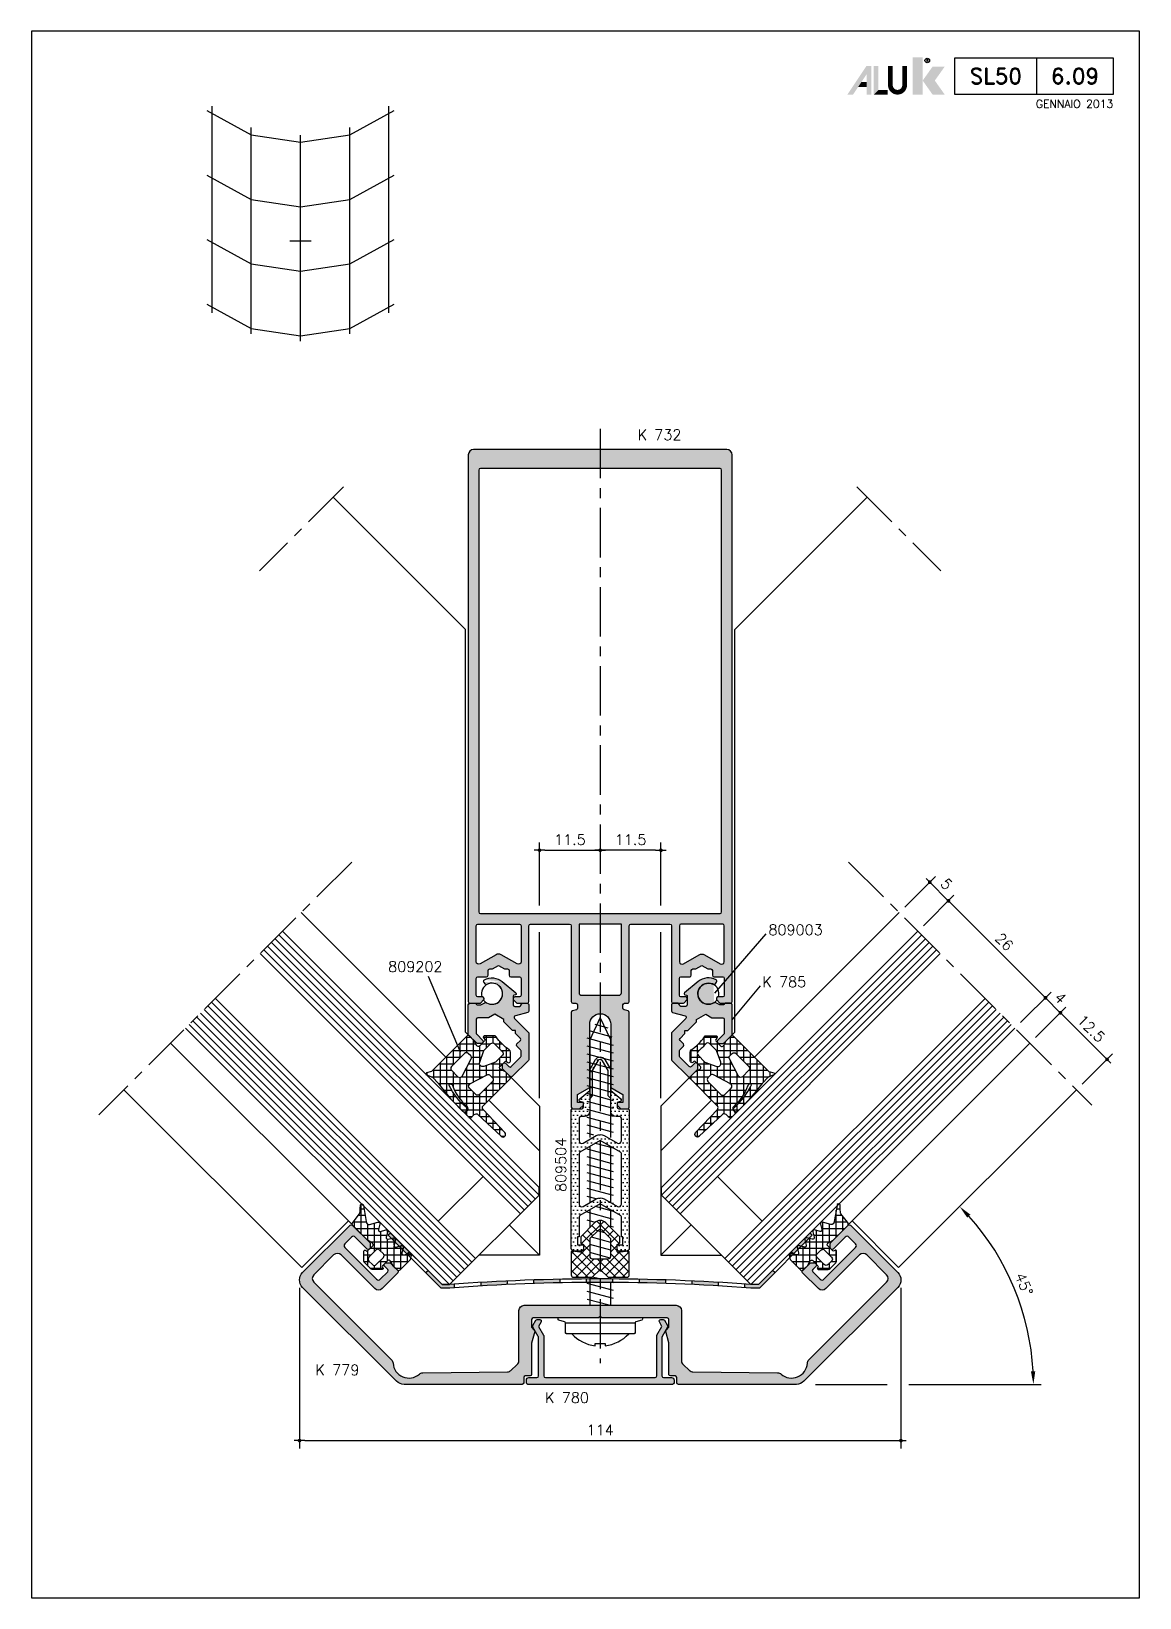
# Model space of a CAD drawing. Extents: x 0 to 4131, y -1600 to 527.
# Drawn here: x 690 to 900, y 0 to 297 of the extents above; entities that cross this region are included whole.
import ezdxf
from ezdxf.enums import TextEntityAlignment as Align

# ---------------------------------------------------------------- set-up
doc = ezdxf.new("R2010")
doc.units = 0
doc.header["$LTSCALE"] = 7.5
doc.header["$MEASUREMENT"] = 0
doc.linetypes.add('CENTER', pattern=[2, 1.25, -0.25, 0.25, -0.25])
doc.layers.get('0').update_dxf_attribs({"linetype": 'CONTINUOUS'})
doc.layers.get('DEFPOINTS').update_dxf_attribs({"linetype": 'CONTINUOUS'})
for name, color, linetype in [('ASSI', 1, 'CENTER'), ('FILL', 8, 'CONTINUOUS'), ('FINE', 7, 'CONTINUOUS'), ('GOMMA', 3, 'CONTINUOUS'), ('GROSSA', 4, 'CONTINUOUS'), ('MARCHIO', 7, 'CONTINUOUS'), ('QUOTE', 254, 'CONTINUOUS'), ('TESTO', 2, 'CONTINUOUS'), ('TRATTEGGI', 140, 'CONTINUOUS'), ('VETRO', 6, 'CONTINUOUS'), ('VITERIA', 40, 'CONTINUOUS')]:
    doc.layers.add(name, color=color, linetype=linetype)
doc.styles.add('RD', font='ROMAND.SHX', dxfattribs={"height": 3})
doc.styles.get("Standard").update_dxf_attribs({"font": 'romans.shx'})
doc.dimstyles.new('SCALA_1-1$0', dxfattribs={"dimtxt": 2, "dimasz": 1, "dimexe": 1.5, "dimexo": 1.5, "dimgap": 1, "dimtad": 3, "dimdsep": 46, "dimtxsty": 'Standard', "dimblk1": 'PUNTO', "dimblk2": 'PUNTO', "dimsah": 1, "dimcen": 0.09, "dimclrt": 2, "dimadec": 0, "dimazin": 0, "dimtfac": 0.7, "dimtmove": 0, "dimatfit": 3, "dimldrblk": 'PUNTO', "dimfxl": 1, "dimtolj": 2, "dimarcsym": 0})
doc.dimstyles.new('SCALA_1-1$2', dxfattribs={"dimtxt": 2, "dimasz": 2.5, "dimexe": 1.5, "dimexo": 1.5, "dimgap": 1, "dimtad": 3, "dimdec": 0, "dimdsep": 46, "dimtxsty": 'Standard', "dimcen": 0, "dimclrt": 2, "dimaunit": 1, "dimadec": 0, "dimazin": 0, "dimtfac": 0.7, "dimtdec": 4, "dimtmove": 0, "dimatfit": 3, "dimfxl": 1, "dimtolj": 2, "dimarcsym": 0})
pattern_1 = [(90, (690, 0), (-1.25, 2e-16), []), (180, (690, 0), (-2e-16, -1.25), [])]

msp = doc.modelspace()

# ---------------------------------------------------------------- texts
at = {"layer": 'QUOTE', "color": 2}
for s, p in [('K 732', (804.8651, 219.505)), ('809003', (829.6635, 125.6257)), ('809202', (757.6059, 118.6543)), ('K 785', (828.4946, 115.775))]:
    msp.add_text(s, height=2, dxfattribs=at).set_placement(p)
msp.add_text('809504', height=2, rotation=90, dxfattribs=at).set_placement((791.3185, 76.9228))
at = {"layer": 'TESTO'}
for s, p in [('K 779', (748.0003, 43.1885)), ('K 780', (791.4992, 37.9217))]:
    msp.add_text(s, height=2, dxfattribs=at).set_placement(p, align=Align.MIDDLE)

# ---------------------------------------------------------------- blocks, each defined once
blk = doc.blocks.new('NMD')
at = {"layer": 'MARCHIO'}
blk.add_line((-19.5, -12), (-19.5, -5), dxfattribs=at)
blk.add_lwpolyline([(-5, -12), (-35, -12), (-35, -5), (-5, -5)], close=True, dxfattribs=at)
at = {"layer": 'MARCHIO', "const_width": 0.894}
blk.add_lwpolyline([(-44.53, -6.56), (-44.53, -10.2, -1), (-47.23, -10.2), (-47.23, -6.56)], format="xyb", dxfattribs=at)
at = {"layer": 'MARCHIO'}
blk.add_circle((-40.23, -5.53), 0.442, dxfattribs=at)
for points in [[(-43.01, -4.96), (-41.13, -4.96), (-43.01, -12), (-41.13, -12)], [(-55.38, -12), (-54.31, -12), (-51.75, -6.56), (-51.73, -8.14)], [(-51.75, -6.56), (-51.73, -8.14), (-50.84, -6.56), (-50.84, -12)], [(-51.73, -12), (-50.84, -12), (-51.73, -8.14)], [(-50.38, -6.56), (-49.49, -6.56), (-50.38, -12), (-49.49, -11.11)], [(-39.23, -6.68), (-36.93, -6.68), (-41.11, -9.34), (-38.81, -9.34)], [(-52.73, -9.63), (-53.33, -10.53), (-51.73, -9.63), (-51.73, -10.53)], [(-49.49, -11.11), (-50.38, -12), (-47.77, -11.11), (-47.77, -12)], [(-41.11, -9.34), (-38.81, -9.34), (-39.23, -12), (-36.93, -12)]]:
    blk.add_solid(points, dxfattribs=at)
blk.add_text('R', height=0.444, dxfattribs=at).set_placement((-40.23, -5.53), align=Align.MIDDLE)
at = {"layer": 'MARCHIO', "color": 2, "style": 'RD'}
for tag, p in [('SERIE', (-27.25, -8.5)), ('PAG', (-12.25, -8.5))]:
    blk.add_attdef(tag, text='', height=3, dxfattribs=at).set_placement(p, align=Align.MIDDLE)
at = {"layer": 'MARCHIO', "color": 2}
blk.add_attdef('REVISIONE', text='', height=1.5, dxfattribs=at).set_placement((-5, -14.5), align=Align.RIGHT)
blk = doc.blocks.new('PUNTO')
blk.add_line((-1, 0), (1, 0))
at = {"const_width": 0.35}
blk.add_lwpolyline([(-0.175, 0, 1), (0.175, 0, 1)], format="xyb", close=True, dxfattribs=at)
blk = doc.blocks.new('*D75')
at = {"layer": 'DEFPOINTS', "color": 0, "transparency": 16777216}
for p in [(740.82, 60.24), (854.77, 60.24), (854.77, 29.79)]:
    blk.add_point(p, dxfattribs=at)
at = {"layer": 'QUOTE', "color": 0, "lineweight": -2, "transparency": 16777216}
for p, q in [((740.82, 58.74), (740.82, 28.29)), ((854.77, 58.74), (854.77, 28.29)), ((741.82, 29.79), (853.77, 29.79))]:
    blk.add_line(p, q, dxfattribs=at)
at = {"layer": 'QUOTE', "color": 0, "lineweight": -2, "transparency": 16777216, "rotation": 180}
blk.add_blockref('PUNTO', (740.82, 29.79), dxfattribs=at)
at = {"layer": 'QUOTE', "color": 0, "lineweight": -2, "transparency": 16777216}
blk.add_blockref('PUNTO', (854.77, 29.79), dxfattribs=at)
at = {"layer": 'QUOTE', "color": 2, "transparency": 16777216, "insert": (797.79, 31.79), "char_height": 2, "attachment_point": 5}
blk.add_mtext('\\A2;114', dxfattribs=at)
blk = doc.blocks.new('*D76')
at = {"layer": 'DEFPOINTS', "color": 0, "transparency": 16777216}
for p in [(863.76, 132.13), (854.46, 129.9), (857.99, 126.36)]:
    blk.add_point(p, dxfattribs=at)
at = {"layer": 'QUOTE', "color": 0, "lineweight": -2, "transparency": 16777216}
for p, q in [((855.52, 130.96), (861.29, 136.73)), ((860.93, 134.96), (863.05, 132.84)), ((859.05, 127.42), (864.82, 133.19))]:
    blk.add_line(p, q, dxfattribs=at)
for p, rotation in [((860.23, 135.67), 135), ((863.76, 132.13), 315)]:
    blk.add_blockref('PUNTO', p, dxfattribs=dict(at, rotation=rotation))
at = {"layer": 'QUOTE', "color": 2, "transparency": 16777216, "insert": (863.41, 135.31), "char_height": 2, "attachment_point": 5, "rotation": 315}
blk.add_mtext('\\A2;5', dxfattribs=at)
blk = doc.blocks.new('*D77')
at = {"layer": 'DEFPOINTS', "color": 0, "transparency": 16777216}
for p in [(857.99, 126.36), (882.15, 113.74), (876.38, 107.97)]:
    blk.add_point(p, dxfattribs=at)
at = {"layer": 'QUOTE', "color": 0, "lineweight": -2, "transparency": 16777216}
for p, q in [((859.05, 127.42), (864.82, 133.19)), ((864.47, 131.42), (881.44, 114.45)), ((877.44, 109.04), (883.21, 114.81))]:
    blk.add_line(p, q, dxfattribs=at)
for p, rotation in [((863.76, 132.13), 135.0000000000001), ((882.15, 113.74), 315.0000000000002)]:
    blk.add_blockref('PUNTO', p, dxfattribs=dict(at, rotation=rotation))
at = {"layer": 'QUOTE', "color": 2, "transparency": 16777216, "insert": (874.37, 124.35), "char_height": 2, "attachment_point": 5, "rotation": 315}
blk.add_mtext('\\A2;26', dxfattribs=at)
blk = doc.blocks.new('*D78')
at = {"layer": 'DEFPOINTS', "color": 0, "transparency": 16777216}
for p in [(884.98, 110.91), (876.38, 107.97), (879.21, 105.14)]:
    blk.add_point(p, dxfattribs=at)
at = {"layer": 'QUOTE', "color": 0, "lineweight": -2, "transparency": 16777216}
for p, q in [((877.44, 109.04), (883.21, 114.81)), ((882.85, 113.04), (884.27, 111.62)), ((880.27, 106.2), (886.04, 111.97))]:
    blk.add_line(p, q, dxfattribs=at)
for p, rotation in [((882.15, 113.74), 134.9999999999997), ((884.98, 110.91), 314.9999999999997)]:
    blk.add_blockref('PUNTO', p, dxfattribs=dict(at, rotation=rotation))
at = {"layer": 'QUOTE', "color": 2, "transparency": 16777216, "insert": (884.98, 113.74), "char_height": 2, "attachment_point": 5, "rotation": 315}
blk.add_mtext('\\A2;4', dxfattribs=at)
blk = doc.blocks.new('*D79')
at = {"layer": 'DEFPOINTS', "color": 0, "transparency": 16777216}
for p in [(879.21, 105.14), (893.82, 102.07), (888.05, 96.3)]:
    blk.add_point(p, dxfattribs=at)
at = {"layer": 'QUOTE', "color": 0, "lineweight": -2, "transparency": 16777216}
for p, q in [((880.27, 106.2), (886.04, 111.97)), ((885.68, 110.21), (893.11, 102.78)), ((889.11, 97.36), (894.88, 103.13))]:
    blk.add_line(p, q, dxfattribs=at)
for p, rotation in [((884.98, 110.91), 135.0000000000001), ((893.82, 102.07), 315.0000000000001)]:
    blk.add_blockref('PUNTO', p, dxfattribs=dict(at, rotation=rotation))
at = {"layer": 'QUOTE', "color": 2, "transparency": 16777216, "insert": (890.81, 107.91), "char_height": 2, "attachment_point": 5, "rotation": 315}
blk.add_mtext('\\A2;12.5', dxfattribs=at)
blk = doc.blocks.new('*D80')
at = {"layer": 'DEFPOINTS', "color": 0, "transparency": 16777216}
for p in [(888.05, 96.3), (854.34, 62.6), (878.25, 52.78), (852.18, 40.44), (854.77, 40.44)]:
    blk.add_point(p, dxfattribs=at)
at = {"layer": 'QUOTE', "color": 0, "lineweight": -2, "transparency": 16777216}
blk.add_line((856.27, 40.44), (881.37, 40.44), dxfattribs=at)
blk.add_arc((832.18, 40.44), 47.69, 3.0038, 41.9962, dxfattribs=at)
at = {"layer": 'QUOTE', "color": 0, "transparency": 16777216}
for points in [[(867.32, 72.06), (867.93, 72.63), (865.9, 74.16)], [(880.22, 42.95), (879.39, 42.93), (879.87, 40.44)]]:
    blk.add_solid(points, dxfattribs=at)
at = {"layer": 'QUOTE', "color": 2, "transparency": 16777216, "insert": (878.09, 59.45), "char_height": 2, "attachment_point": 5, "rotation": 292.5}
blk.add_mtext('\\A2;45°', dxfattribs=at)
blk = doc.blocks.new('*D81')
at = {"layer": 'DEFPOINTS', "color": 0, "transparency": 16777216}
for p in [(797.79, 141.72), (797.79, 141.72), (786.29, 129.72)]:
    blk.add_point(p, dxfattribs=at)
at = {"layer": 'QUOTE', "color": 0, "lineweight": -2, "transparency": 16777216}
for p, q in [((786.29, 131.22), (786.29, 143.22)), ((787.29, 141.72), (796.79, 141.72))]:
    blk.add_line(p, q, dxfattribs=at)
at = {"layer": 'QUOTE', "color": 0, "lineweight": -2, "transparency": 16777216, "rotation": 180}
blk.add_blockref('PUNTO', (786.29, 141.72), dxfattribs=at)
at = {"layer": 'QUOTE', "color": 0, "lineweight": -2, "transparency": 16777216}
blk.add_blockref('PUNTO', (797.79, 141.72), dxfattribs=at)
at = {"layer": 'QUOTE', "color": 2, "transparency": 16777216, "insert": (792.04, 143.72), "char_height": 2, "attachment_point": 5}
blk.add_mtext('\\A2;11.5', dxfattribs=at)
blk = doc.blocks.new('*D82')
at = {"layer": 'DEFPOINTS', "color": 0, "transparency": 16777216}
for p in [(797.79, 141.72), (797.79, 141.72), (809.29, 129.72)]:
    blk.add_point(p, dxfattribs=at)
at = {"layer": 'QUOTE', "color": 0, "lineweight": -2, "transparency": 16777216}
for p, q in [((809.29, 131.22), (809.29, 143.22)), ((808.29, 141.72), (798.79, 141.72))]:
    blk.add_line(p, q, dxfattribs=at)
at = {"layer": 'QUOTE', "color": 0, "lineweight": -2, "transparency": 16777216, "rotation": 180}
blk.add_blockref('PUNTO', (797.79, 141.72), dxfattribs=at)
at = {"layer": 'QUOTE', "color": 0, "lineweight": -2, "transparency": 16777216}
blk.add_blockref('PUNTO', (809.29, 141.72), dxfattribs=at)
at = {"layer": 'QUOTE', "color": 2, "transparency": 16777216, "insert": (803.54, 143.72), "char_height": 2, "attachment_point": 5}
blk.add_mtext('\\A2;11.5', dxfattribs=at)

# ---------------------------------------------------------------- dimensions: what is measured, and where the dimension line sits
at = {"layer": 'QUOTE'}
for p1, picture, middle in [((786.292, 129.716), '*D81', (792.042, 143.716)), ((809.292, 129.716), '*D82', (803.542, 143.716))]:
    dim = msp.add_linear_dim(base=(797.792, 141.716), p1=p1, p2=(797.792, 141.716), dimstyle='SCALA_1-1$0', dxfattribs=at)
    dim.commit()
    dim.dimension.update_dxf_attribs({"geometry": picture, "text_midpoint": middle})
for p1, p2, picture, middle in [((854.4552, 129.895), (857.9907, 126.3595), '*D76', (863.4074, 135.3117)), ((857.9907, 126.3595), (876.3755, 107.9747), '*D77', (874.3675, 124.3515)), ((876.3755, 107.9747), (879.2073, 105.1429), '*D78', (884.9758, 113.7432)), ((879.2073, 105.1429), (888.0461, 96.304), '*D79', (890.8112, 107.9079))]:
    dim = msp.add_aligned_dim(p1=p1, p2=p2, distance=8.1603, dimstyle='SCALA_1-1$0', dxfattribs=at)
    dim.commit()
    dim.dimension.update_dxf_attribs({"geometry": picture, "text_midpoint": middle})
dim = msp.add_angular_dim_2l(base=(878.2466, 52.7811), line1=((888.0461, 96.304), (854.3375, 62.5954)), line2=((854.7654, 40.4374), (852.1816, 40.4374)), dimstyle='SCALA_1-1$2', dxfattribs=at)
dim.commit()
dim.dimension.update_dxf_attribs({"geometry": '*D80', "text_midpoint": (878.0891, 59.4538)})
dim = msp.add_linear_dim(base=(854.7654, 29.7936), p1=(740.8186, 60.2392), p2=(854.7654, 60.2392), dimstyle='SCALA_1-1$0', override={"dimdec": 0}, dxfattribs=at)
dim.commit()
dim.dimension.update_dxf_attribs({"geometry": '*D75', "text_midpoint": (797.792, 31.7936)})

# ---------------------------------------------------------------- hatches: boundary and pattern name
at = {"layer": 'FILL'}
h = msp.add_hatch(color=253, dxfattribs=at)
edge = h.paths.add_edge_path(flags=16)
edge.add_arc((775.092, 213.816), 0.3, 90, 180)
edge.add_line((774.792, 213.816), (774.792, 130.016))
edge.add_arc((775.092, 130.016), 0.3, 180, 270)
edge.add_line((775.092, 129.716), (820.492, 129.716))
edge.add_arc((820.492, 130.016), 0.3, 270, 360)
edge.add_line((820.792, 130.016), (820.792, 213.816))
edge.add_arc((820.492, 213.816), 0.3, 0, 90)
edge.add_line((820.492, 214.116), (775.092, 214.116))
edge = h.paths.add_edge_path()
edge.add_line((782.492, 113.916), (781.592, 113.916))
edge.add_arc((781.592, 113.616), 0.3, 90, 180)
edge.add_line((781.292, 113.616), (781.292, 113.5403))
edge.add_arc((781.592, 113.5403), 0.3, 180, 225)
edge.add_line((781.3799, 113.3282), (781.9041, 112.8039))
edge.add_arc((782.1163, 113.016), 0.3, 225, 270)
edge.add_line((782.1163, 112.716), (783.992, 112.716))
edge.add_arc((783.992, 113.016), 0.3, 270, 360)
edge.add_line((784.292, 113.016), (784.292, 127.416))
edge.add_arc((784.592, 127.416), 0.3, 90, 180, ccw=False)
edge.add_line((784.592, 127.716), (791.992, 127.716))
edge.add_arc((791.992, 127.416), 0.3, 0, 90, ccw=False)
edge.add_line((792.292, 127.416), (792.292, 113.016))
edge.add_arc((792.592, 113.016), 0.3, 180, 270)
edge.add_line((792.592, 112.716), (793.192, 112.716))
edge.add_arc((793.192, 112.416), 0.3, 0, 90, ccw=False)
edge.add_line((793.492, 112.416), (793.492, 111.7678))
edge.add_arc((793.192, 111.7678), 0.3, -75, 0, ccw=False)
edge.add_line((793.2697, 111.478), (792.5144, 111.2756))
edge.add_arc((792.592, 110.9858), 0.3, 105, 180)
edge.add_line((792.292, 110.9858), (792.292, 93.016))
edge.add_arc((792.592, 93.016), 0.3, 180, 270)
edge.add_line((792.592, 92.716), (793.892, 92.716))
edge.add_line((793.892, 92.716), (794.592, 93.416))
edge.add_line((794.592, 93.416), (794.592, 93.916))
edge.add_line((794.592, 93.916), (793.492, 93.916))
edge.add_line((793.492, 93.916), (793.492, 95.3881))
edge.add_line((793.492, 95.3881), (795.792, 96.716))
edge.add_line((795.792, 96.716), (795.792, 108.716))
edge.add_arc((797.792, 108.716), 2, 0, 180, ccw=False)
edge.add_line((799.792, 108.716), (799.792, 96.716))
edge.add_line((799.792, 96.716), (802.092, 95.3881))
edge.add_line((802.092, 95.3881), (802.092, 93.916))
edge.add_line((802.092, 93.916), (800.992, 93.916))
edge.add_line((800.992, 93.916), (800.992, 93.416))
edge.add_line((800.992, 93.416), (801.692, 92.716))
edge.add_line((801.692, 92.716), (802.992, 92.716))
edge.add_arc((802.992, 93.016), 0.3, 270, 360)
edge.add_line((803.292, 93.016), (803.292, 110.9858))
edge.add_arc((802.992, 110.9858), 0.3, 0, 75)
edge.add_line((803.0697, 111.2756), (802.3144, 111.478))
edge.add_arc((802.392, 111.7678), 0.3, 180, 255, ccw=False)
edge.add_line((802.092, 111.7678), (802.092, 111.916))
edge.add_line((802.092, 111.916), (802.092, 112.416))
edge.add_arc((802.392, 112.416), 0.3, 90, 180, ccw=False)
edge.add_line((802.392, 112.716), (802.992, 112.716))
edge.add_arc((802.992, 113.016), 0.3, 270, 360)
edge.add_line((803.292, 113.016), (803.292, 127.416))
edge.add_arc((803.592, 127.416), 0.3, 90, 180, ccw=False)
edge.add_line((803.592, 127.716), (810.992, 127.716))
edge.add_arc((810.992, 127.416), 0.3, 0, 90, ccw=False)
edge.add_line((811.292, 127.416), (811.292, 113.016))
edge.add_arc((811.592, 113.016), 0.3, 180, 270)
edge.add_line((811.592, 112.716), (813.4678, 112.716))
edge.add_arc((813.4678, 113.016), 0.3, 270, 315)
edge.add_line((813.6799, 112.8039), (814.2041, 113.3282))
edge.add_arc((813.992, 113.5403), 0.3, 315, 360)
edge.add_line((814.292, 113.5403), (814.292, 113.616))
edge.add_arc((813.992, 113.616), 0.3, 0, 90)
edge.add_line((813.992, 113.916), (813.092, 113.916))
edge.add_arc((813.092, 114.216), 0.3, 180, 270, ccw=False)
edge.add_line((812.792, 114.216), (812.792, 117.416))
edge.add_arc((813.092, 117.416), 0.3, 90, 180, ccw=False)
edge.add_line((813.092, 117.716), (814.742, 117.716))
edge.add_arc((814.742, 118.016), 0.3, 270, 360)
edge.add_line((815.042, 118.016), (815.042, 118.916))
edge.add_arc((815.342, 118.916), 0.3, 90, 180, ccw=False)
edge.add_line((815.342, 119.216), (815.908, 119.216))
edge.add_line((815.908, 119.216), (817.042, 119.8707))
edge.add_line((817.042, 119.8707), (818.176, 119.216))
edge.add_line((818.176, 119.216), (818.742, 119.216))
edge.add_arc((818.742, 118.916), 0.3, 0, 90, ccw=False)
edge.add_line((819.042, 118.916), (819.042, 118.016))
edge.add_arc((819.342, 118.016), 0.3, 180, 270)
edge.add_line((819.342, 117.716), (820.992, 117.716))
edge.add_arc((820.992, 117.416), 0.3, 0, 90, ccw=False)
edge.add_line((821.292, 117.416), (821.292, 114.216))
edge.add_arc((820.992, 114.216), 0.3, 270, 360, ccw=False)
edge.add_line((820.992, 113.916), (820.092, 113.916))
edge.add_arc((820.092, 113.616), 0.3, 90, 180)
edge.add_line((819.792, 113.616), (819.792, 113.5403))
edge.add_arc((820.092, 113.5403), 0.3, 180, 225)
edge.add_line((819.8799, 113.3282), (820.4041, 112.8039))
edge.add_arc((820.6163, 113.016), 0.3, 225, 270)
edge.add_line((820.6163, 112.716), (822.492, 112.716))
edge.add_arc((822.492, 113.016), 0.3, 270, 360)
edge.add_line((822.792, 113.016), (822.792, 216.716))
edge.add_arc((821.792, 216.716), 1, 0, 90)
edge.add_line((821.792, 217.716), (773.792, 217.716))
edge.add_arc((773.792, 216.716), 1, 90, 180)
edge.add_line((772.792, 216.716), (772.792, 113.016))
edge.add_arc((773.092, 113.016), 0.3, 180, 270)
edge.add_line((773.092, 112.716), (774.9678, 112.716))
edge.add_arc((774.9678, 113.016), 0.3, 270, 315)
edge.add_line((775.1799, 112.8039), (775.7041, 113.3282))
edge.add_arc((775.492, 113.5403), 0.3, 315, 360)
edge.add_line((775.792, 113.5403), (775.792, 113.616))
edge.add_arc((775.492, 113.616), 0.3, 0, 90)
edge.add_line((775.492, 113.916), (774.592, 113.916))
edge.add_arc((774.592, 114.216), 0.3, 180, 270, ccw=False)
edge.add_line((774.292, 114.216), (774.292, 117.416))
edge.add_arc((774.592, 117.416), 0.3, 90, 180, ccw=False)
edge.add_line((774.592, 117.716), (776.242, 117.716))
edge.add_arc((776.242, 118.016), 0.3, 270, 360)
edge.add_line((776.542, 118.016), (776.542, 118.916))
edge.add_arc((776.842, 118.916), 0.3, 90, 180, ccw=False)
edge.add_line((776.842, 119.216), (777.408, 119.216))
edge.add_line((777.408, 119.216), (778.542, 119.8707))
edge.add_line((778.542, 119.8707), (779.676, 119.216))
edge.add_line((779.676, 119.216), (780.242, 119.216))
edge.add_arc((780.242, 118.916), 0.3, 0, 90, ccw=False)
edge.add_line((780.542, 118.916), (780.542, 118.016))
edge.add_arc((780.842, 118.016), 0.3, 180, 270)
edge.add_line((780.842, 117.716), (782.492, 117.716))
edge.add_arc((782.492, 117.416), 0.3, 0, 90, ccw=False)
edge.add_line((782.792, 117.416), (782.792, 114.216))
edge.add_arc((782.492, 114.216), 0.3, -90, 0, ccw=False)
edge = h.paths.add_edge_path(flags=16)
edge.add_line((774.292, 120.5924), (774.292, 127.416))
edge.add_arc((774.592, 127.416), 0.3, 90, 180, ccw=False)
edge.add_line((774.592, 127.716), (782.492, 127.716))
edge.add_arc((782.492, 127.416), 0.3, 0, 90, ccw=False)
edge.add_line((782.792, 127.416), (782.792, 120.5924))
edge.add_arc((782.292, 120.5924), 0.5, -120, 0, ccw=False)
edge.add_line((782.042, 120.1594), (779.042, 121.8915))
edge.add_arc((778.542, 121.0254), 1, 60, 120)
edge.add_line((778.042, 121.8915), (775.042, 120.1594))
edge.add_arc((774.792, 120.5924), 0.5, 180, 300, ccw=False)
edge = h.paths.add_edge_path(flags=16)
edge.add_line((801.792, 114.716), (801.792, 127.716))
edge.add_line((801.792, 127.716), (793.792, 127.716))
edge.add_line((793.792, 127.716), (793.792, 114.716))
edge.add_arc((794.292, 114.716), 0.5, 180, 270)
edge.add_line((794.292, 114.216), (801.292, 114.216))
edge.add_arc((801.292, 114.716), 0.5, 270, 360)
edge = h.paths.add_edge_path(flags=16)
edge.add_arc((817.042, 121.0254), 1, 60, 120, ccw=False)
edge.add_line((817.542, 121.8915), (820.542, 120.1594))
edge.add_arc((820.792, 120.5924), 0.5, 240, 360)
edge.add_line((821.292, 120.5924), (821.292, 127.416))
edge.add_arc((820.992, 127.416), 0.3, 0, 90)
edge.add_line((820.992, 127.716), (813.092, 127.716))
edge.add_arc((813.092, 127.416), 0.3, 90, 180)
edge.add_line((812.792, 127.416), (812.792, 120.5924))
edge.add_arc((813.292, 120.5924), 0.5, 180, 300)
edge.add_line((813.542, 120.1594), (816.542, 121.8915))
h = msp.add_hatch(color=253, dxfattribs=at)
edge = h.paths.add_edge_path()
edge.add_arc((775.284, 105.3944), 0.3, 270, 315, ccw=False)
edge.add_line((775.284, 105.0944), (774.5426, 105.0944))
edge.add_arc((774.5426, 105.3944), 0.3, 225, 270, ccw=False)
edge.add_line((774.3305, 105.1823), (772.792, 106.7207))
edge.add_line((772.792, 106.7207), (772.792, 112.416))
edge.add_arc((773.092, 112.416), 0.3, 90, 180, ccw=False)
edge.add_line((773.092, 112.716), (774.142, 112.716))
edge.add_arc((774.142, 112.566), 0.15, 0, 90, ccw=False)
edge.add_arc((774.442, 112.566), 0.15, 180, 270)
edge.add_line((774.442, 112.416), (775.1548, 112.416))
edge.add_line((775.1548, 112.416), (776.0435, 112.8305))
edge.add_arc((776.128, 112.6492), 0.2, 58.055731, 115, ccw=False)
edge.add_arc((777.292, 114.516), 2, 238.055731, 479.784091)
edge.add_arc((776.1992, 116.4254), 0.2, 215, 299.784091, ccw=False)
edge.add_line((776.0354, 116.3107), (775.753, 116.714))
edge.add_arc((775.9987, 116.8861), 0.3, 118.62063, 215, ccw=False)
edge.add_arc((777.292, 114.516), 3, 49.966484, 118.62063, ccw=False)
edge.add_line((779.2217, 116.813), (781.8207, 114.6697))
edge.add_arc((781.692, 114.5165), 0.2, -75, 49.966484, ccw=False)
edge.add_line((781.7438, 114.3234), (781.4403, 114.242))
edge.add_arc((781.492, 114.0488), 0.2, 105, 180)
edge.add_line((781.292, 114.0488), (781.292, 112.416))
edge.add_arc((781.592, 112.416), 0.3, 180, 270)
edge.add_line((781.592, 112.116), (782.492, 112.116))
edge.add_arc((782.492, 112.416), 0.3, 270, 360)
edge.add_arc((783.092, 112.416), 0.3, 90, 180, ccw=False)
edge.add_line((783.092, 112.716), (783.992, 112.716))
edge.add_arc((783.992, 112.416), 0.3, 0, 90, ccw=False)
edge.add_line((784.292, 112.416), (784.292, 111.2462))
edge.add_arc((783.992, 111.2462), 0.3, -75, 0, ccw=False)
edge.add_line((784.0697, 110.9564), (781.7056, 110.323))
edge.add_arc((781.7832, 110.0332), 0.3, 105, 225)
edge.add_line((781.5711, 109.8211), (784.2041, 107.188))
edge.add_arc((783.992, 106.9759), 0.3, 0, 45, ccw=False)
edge.add_line((784.292, 106.9759), (784.292, 102.0816))
edge.add_arc((783.992, 102.0816), 0.3, -45, 0, ccw=False)
edge.add_line((784.2041, 101.8694), (781.1359, 98.8012))
edge.add_arc((780.9237, 99.0133), 0.3, 225, 315, ccw=False)
edge.add_line((780.7116, 98.8012), (779.3853, 100.1275))
edge.add_arc((779.5974, 100.3396), 0.3, 180, 225, ccw=False)
edge.add_line((779.2974, 100.3396), (779.2974, 101.0811))
edge.add_arc((779.5974, 101.0811), 0.3, 135, 180, ccw=False)
edge.add_line((779.3853, 101.2932), (779.4388, 101.3467))
edge.add_arc((779.651, 101.1346), 0.3, 45, 135, ccw=False)
edge.add_line((779.8631, 101.3467), (780.4995, 100.7103))
edge.add_arc((780.7116, 100.9225), 0.3, 225, 315)
edge.add_line((780.9237, 100.7103), (782.7041, 102.4907))
edge.add_arc((782.492, 102.7029), 0.3, 315, 360)
edge.add_line((782.792, 102.7029), (782.792, 103.6676))
edge.add_arc((782.492, 103.6676), 0.3, 360, 405)
edge.add_line((782.7041, 103.8797), (782.0198, 104.5641))
edge.add_arc((782.2319, 104.7762), 0.3, 135, 225, ccw=False)
edge.add_line((782.0198, 104.9883), (782.6562, 105.6247))
edge.add_arc((782.444, 105.8369), 0.3, 315, 405)
edge.add_line((782.6562, 106.049), (781.7354, 106.9697))
edge.add_line((781.7354, 106.9697), (781.7369, 107.5339))
edge.add_line((781.7369, 107.5339), (781.1727, 107.5324))
edge.add_line((781.1727, 107.5324), (779.542, 109.1631))
edge.add_line((779.542, 109.1631), (779.542, 109.6176))
edge.add_line((779.542, 109.6176), (777.792, 110.6279))
edge.add_line((777.792, 110.6279), (776.6456, 109.966))
edge.add_line((776.6456, 109.966), (774.592, 109.966))
edge.add_arc((774.592, 109.666), 0.3, 90, 180)
edge.add_line((774.292, 109.666), (774.292, 107.0421))
edge.add_arc((774.592, 107.0421), 0.3, 180, 225)
edge.add_line((774.3799, 106.8299), (775.5497, 105.6601))
edge.add_arc((775.3376, 105.448), 0.3, -45, 45, ccw=False)
edge.add_line((775.5497, 105.2358), (775.4962, 105.1823))
h = msp.add_hatch(color=253, dxfattribs=at)
edge = h.paths.add_edge_path()
edge.add_arc((820.3, 105.3944), 0.3, 225, 270)
edge.add_line((820.3, 105.0944), (821.0414, 105.0944))
edge.add_arc((821.0414, 105.3944), 0.3, 270, 315)
edge.add_line((821.2535, 105.1823), (822.792, 106.7207))
edge.add_line((822.792, 106.7207), (822.792, 112.416))
edge.add_arc((822.492, 112.416), 0.3, 0, 90)
edge.add_line((822.492, 112.716), (821.442, 112.716))
edge.add_arc((821.442, 112.566), 0.15, 90, 180)
edge.add_arc((821.142, 112.566), 0.15, -90, 0, ccw=False)
edge.add_line((821.142, 112.416), (820.4293, 112.416))
edge.add_line((820.4293, 112.416), (819.5405, 112.8305))
edge.add_arc((819.456, 112.6492), 0.2, 65, 121.944269)
edge.add_arc((818.292, 114.516), 2, 60.215909, 301.944269, ccw=False)
edge.add_arc((819.3848, 116.4254), 0.2, 240.215909, 325)
edge.add_line((819.5487, 116.3107), (819.8311, 116.714))
edge.add_arc((819.5853, 116.8861), 0.3, 325, 421.37937)
edge.add_arc((818.292, 114.516), 3, 61.37937, 130.033516)
edge.add_line((816.3623, 116.813), (813.7634, 114.6697))
edge.add_arc((813.892, 114.5165), 0.2, 130.033516, 255)
edge.add_line((813.8403, 114.3234), (814.1438, 114.242))
edge.add_arc((814.092, 114.0488), 0.2, 0, 75, ccw=False)
edge.add_line((814.292, 114.0488), (814.292, 112.416))
edge.add_arc((813.992, 112.416), 0.3, -90, 0, ccw=False)
edge.add_line((813.992, 112.116), (813.092, 112.116))
edge.add_arc((813.092, 112.416), 0.3, 180, 270, ccw=False)
edge.add_arc((812.492, 112.416), 0.3, 360, 450)
edge.add_line((812.492, 112.716), (811.592, 112.716))
edge.add_arc((811.592, 112.416), 0.3, 90, 180)
edge.add_line((811.292, 112.416), (811.292, 111.2462))
edge.add_arc((811.592, 111.2462), 0.3, 180, 255)
edge.add_line((811.5144, 110.9564), (813.8785, 110.323))
edge.add_arc((813.8008, 110.0332), 0.3, -45, 75, ccw=False)
edge.add_line((814.013, 109.8211), (811.3799, 107.188))
edge.add_arc((811.592, 106.9759), 0.3, 135, 180)
edge.add_line((811.292, 106.9759), (811.292, 102.0816))
edge.add_arc((811.592, 102.0816), 0.3, 180, 225)
edge.add_line((811.3799, 101.8694), (814.4482, 98.8012))
edge.add_arc((814.6603, 99.0133), 0.3, 225, 315)
edge.add_line((814.8724, 98.8012), (816.1988, 100.1275))
edge.add_arc((815.9866, 100.3396), 0.3, 315, 360)
edge.add_line((816.2866, 100.3396), (816.2866, 101.0811))
edge.add_arc((815.9866, 101.0811), 0.3, 360, 405)
edge.add_line((816.1988, 101.2932), (816.1452, 101.3467))
edge.add_arc((815.9331, 101.1346), 0.3, 45, 135)
edge.add_line((815.7209, 101.3467), (815.0846, 100.7103))
edge.add_arc((814.8724, 100.9225), 0.3, 225, 315, ccw=False)
edge.add_line((814.6603, 100.7103), (812.8799, 102.4907))
edge.add_arc((813.092, 102.7029), 0.3, 180, 225, ccw=False)
edge.add_line((812.792, 102.7029), (812.792, 103.6676))
edge.add_arc((813.092, 103.6676), 0.3, 135, 180, ccw=False)
edge.add_line((812.8799, 103.8797), (813.5643, 104.5641))
edge.add_arc((813.3521, 104.7762), 0.3, 315, 405)
edge.add_line((813.5643, 104.9883), (812.9279, 105.6247))
edge.add_arc((813.14, 105.8369), 0.3, 135, 225, ccw=False)
edge.add_line((812.9279, 106.049), (813.8486, 106.9697))
edge.add_line((813.8486, 106.9697), (813.8471, 107.5339))
edge.add_line((813.8471, 107.5339), (814.4113, 107.5324))
edge.add_line((814.4113, 107.5324), (816.042, 109.1631))
edge.add_line((816.042, 109.1631), (816.042, 109.6176))
edge.add_line((816.042, 109.6176), (817.792, 110.6279))
edge.add_line((817.792, 110.6279), (818.9385, 109.966))
edge.add_line((818.9385, 109.966), (820.992, 109.966))
edge.add_arc((820.992, 109.666), 0.3, 0, 90, ccw=False)
edge.add_line((821.292, 109.666), (821.292, 107.0421))
edge.add_arc((820.992, 107.0421), 0.3, -45, 0, ccw=False)
edge.add_line((821.2041, 106.8299), (820.0343, 105.6601))
edge.add_arc((820.2464, 105.448), 0.3, 135, 225)
edge.add_line((820.0343, 105.2358), (820.0879, 105.1823))
h = msp.add_hatch(dxfattribs=at)
h.set_pattern_fill('ANSI37', color=137, scale=10, angle=45, style=0)
h.set_pattern_definition(pattern_1)
h.paths.add_polyline_path([(772.5092, 93.1443, -0.41421356), (772.5092, 92.2958), (772.297, 92.0836, 0.41421356), (772.297, 91.6594), (772.9334, 91.023, 0.41421356), (773.3577, 91.023), (773.9341, 91.5994, -0.4052433), (774.6302, 91.6101), (779.0256, 87.4767, 0.96973923), (779.7324, 88.1835), (775.5991, 92.5789, -0.4052433), (775.6097, 93.275), (780.7116, 98.3769, 0.41421356), (780.7116, 98.8012), (779.8342, 99.6786), (778.8646, 100.2384, -0.49314543), (778.8024, 100.7103), (779.7765, 101.6844, -0.38887873), (780.0465, 101.6962), (780.2732, 101.506, 0.63707026), (780.766, 101.7359), (780.766, 103.4446, 0.24541991), (780.5517, 103.855, -0.08886044), (778.058, 106.3487, 0.24541991), (777.6476, 106.563), (775.9389, 106.563, 0.63707026), (775.709, 106.0702), (775.8992, 105.8435, -0.38887873), (775.8874, 105.5735), (774.9133, 104.5994, -0.49314543), (774.4414, 104.6616), (773.9013, 105.597, 0.06554346), (773.8537, 105.6591), (773.0041, 106.5086, 0.41421356), (772.5799, 106.5086), (765.8182, 99.7469), (764.8896, 99.4888, 0.71951495), (764.8698, 99.1101), (765.9987, 98.6648), (767.1405, 97.523, 0.04380891), (771.7038, 92.2458, 1.01146877), (772.4293, 92.9339, -0.09779405), (769.1637, 97.1164, -0.52267034), (769.3188, 97.4059, -0.38653613), (769.8654, 97.0139, 0.12867763)])
h.paths.add_polyline_path([(773.1113, 97.418), (776.3519, 99.1272, -0.32883045), (776.9387, 99.0385), (777.3882, 98.589, -0.41421356), (777.3882, 97.8819), (774.9133, 95.407, -0.41421356), (774.2062, 95.407), (772.9911, 96.6222, -0.5050829)], flags=16)
h.paths.add_polyline_path([(770.8252, 98.7881), (769.61, 100.0032, -0.41421356), (769.61, 100.7103), (772.0849, 103.1852, -0.41421356), (772.792, 103.1852), (773.2415, 102.7357, -0.32883045), (773.3302, 102.1489), (771.621, 98.9083, -0.5050829)], flags=16)
h.paths.add_polyline_path([(774.9475, 101.5136), (775.7619, 103.7509), (777.071, 105.0601, -0.44100912), (777.8087, 105.0266, 0.04533687), (779.2296, 103.6057, -0.44100912), (779.2631, 102.868), (777.9539, 101.5589), (775.7166, 100.7445, -0.63707026)], flags=16)
h = msp.add_hatch(dxfattribs=at)
h.set_pattern_fill('ANSI37', color=137, scale=10, angle=45, style=0)
h.set_pattern_definition(pattern_1)
h.paths.add_polyline_path([(823.0749, 93.1443, 0.41421356), (823.0749, 92.2958), (823.287, 92.0836, -0.41421356), (823.287, 91.6594), (822.6506, 91.023, -0.41421356), (822.2263, 91.023), (821.6499, 91.5994, 0.4052433), (820.9539, 91.6101), (816.5585, 87.4767, -0.96973923), (815.8517, 88.1835), (819.985, 92.5789, 0.4052433), (819.9743, 93.275), (814.8724, 98.3769, -0.41421356), (814.8724, 98.8012), (815.7499, 99.6786), (816.7195, 100.2384, 0.49314543), (816.7816, 100.7103), (815.8075, 101.6844, 0.38887873), (815.5375, 101.6962), (815.3109, 101.506, -0.63707026), (814.818, 101.7359), (814.818, 103.4446, -0.24541991), (815.0324, 103.855, 0.08886044), (817.526, 106.3487, -0.24541991), (817.9364, 106.563), (819.6452, 106.563, -0.63707026), (819.875, 106.0702), (819.6848, 105.8435, 0.38887873), (819.6966, 105.5735), (820.6707, 104.5994, 0.49314543), (821.1426, 104.6616), (821.6827, 105.597, -0.06554346), (821.7304, 105.6591), (822.5799, 106.5086, -0.41421356), (823.0041, 106.5086), (829.7658, 99.7469), (830.6945, 99.4888, -0.71951495), (830.7143, 99.1101), (829.5853, 98.6648), (828.4436, 97.523, -0.04380891), (823.8803, 92.2458, -1.01146877), (823.1547, 92.9339, 0.09779405), (826.4203, 97.1164, 0.52267034), (826.2652, 97.4059, 0.38653613), (825.7186, 97.0139, -0.12867763)])
h.paths.add_polyline_path([(822.4727, 97.418), (819.2322, 99.1272, 0.32883045), (818.6454, 99.0385), (818.1958, 98.589, 0.41421356), (818.1958, 97.8819), (820.6707, 95.407, 0.41421356), (821.3778, 95.407), (822.593, 96.6222, 0.5050829)], flags=16)
h.paths.add_polyline_path([(824.7588, 98.7881), (825.974, 100.0032, 0.41421356), (825.974, 100.7103), (823.4991, 103.1852, 0.41421356), (822.792, 103.1852), (822.3425, 102.7357, 0.32883045), (822.2538, 102.1489), (823.963, 98.9083, 0.5050829)], flags=16)
h.paths.add_polyline_path([(820.6365, 101.5136), (819.8222, 103.7509), (818.513, 105.0601, 0.44100912), (817.7754, 105.0266, -0.04533687), (816.3544, 103.6057, 0.44100912), (816.321, 102.868), (817.6301, 101.5589), (819.8675, 100.7445, 0.63707026)], flags=16)
h = msp.add_hatch(dxfattribs=at)
h.set_pattern_fill('ANSI37', color=137, scale=10, angle=45, style=0)
h.set_pattern_definition(pattern_1)
edge = h.paths.add_edge_path()
edge.add_line((759.3649, 62.0777), (758.6215, 62.8212))
edge.add_arc((759.187, 63.3869), 0.7999, 215.830387, 225.012319, ccw=False)
edge.add_line((758.5384, 62.9187), (757.9984, 63.8541))
edge.add_arc((757.7386, 63.7041), 0.3, 30, 135)
edge.add_line((757.5264, 63.9162), (756.5523, 62.9421))
edge.add_arc((756.6938, 62.8007), 0.2, 135, 220)
edge.add_line((756.5406, 62.6721), (756.6276, 62.5684))
edge.add_arc((756.4744, 62.4399), 0.2, -90, 40, ccw=False)
edge.add_line((756.4744, 62.2399), (754.6016, 62.2399))
edge.add_arc((754.6016, 62.7399), 0.5, 225, 270, ccw=False)
edge.add_line((754.248, 62.3863), (753.1681, 63.4662))
edge.add_arc((753.5217, 63.8197), 0.5, 180, 225, ccw=False)
edge.add_line((753.0217, 63.8197), (753.0217, 65.6925))
edge.add_arc((753.2217, 65.6925), 0.2, 50, 180, ccw=False)
edge.add_line((753.3502, 65.8458), (753.4539, 65.7587))
edge.add_arc((753.5825, 65.9119), 0.2, 230, 315)
edge.add_line((753.7239, 65.7705), (754.698, 66.7446))
edge.add_arc((754.4859, 66.9568), 0.3, 315, 420)
edge.add_line((754.6359, 67.2166), (753.6663, 67.7764))
edge.add_line((753.6663, 67.7764), (750.9503, 70.4923))
edge.add_arc((751.3039, 70.8458), 0.5, 135, 225, ccw=False)
edge.add_line((750.9503, 71.1994), (752.1837, 72.767))
edge.add_arc((749.1922, 73.7187), 3.1393, 342.352201, 359.615253)
edge.add_line((752.3314, 73.6976), (752.3472, 74.4707))
edge.add_arc((752.6291, 74.3681), 0.3, -5, 160, ccw=False)
edge.add_line((752.9279, 74.3419), (753.47, 71.3116))
edge.add_arc((753.9678, 71.2657), 0.5, 174.74084, 285)
edge.add_line((754.0973, 70.7828), (755.6804, 71.207))
edge.add_arc((755.758, 70.9172), 0.3, -15, 105, ccw=False)
edge.add_line((756.0478, 70.8396), (755.7731, 69.8145))
edge.add_arc((756.0629, 69.7368), 0.3, 165, 285)
edge.add_line((756.1406, 69.4471), (757.1656, 69.7217))
edge.add_arc((757.2433, 69.432), 0.3, -15, 105, ccw=False)
edge.add_line((757.533, 69.3543), (757.2584, 68.3292))
edge.add_arc((757.5482, 68.2516), 0.3, 165, 285)
edge.add_line((757.6258, 67.9618), (758.6509, 68.2365))
edge.add_arc((758.7285, 67.9467), 0.3, -15, 105, ccw=False)
edge.add_line((759.0183, 67.8691), (758.7436, 66.844))
edge.add_arc((759.0334, 66.7663), 0.3, 165, 285)
edge.add_line((759.1111, 66.4766), (760.1361, 66.7512))
edge.add_arc((760.2138, 66.4615), 0.3, -15, 105, ccw=False)
edge.add_line((760.5035, 66.3838), (760.2289, 65.3587))
edge.add_arc((760.5187, 65.2811), 0.3, 165, 285)
edge.add_line((760.5963, 64.9913), (761.6214, 65.266))
edge.add_arc((761.699, 64.9762), 0.3, -15, 105, ccw=False)
edge.add_line((761.9888, 64.8986), (761.7822, 64.1276))
edge.add_arc((761.4924, 64.2052), 0.3, 315, 345, ccw=False)
edge.add_line((761.7046, 63.9931), (759.7892, 62.0777))
edge.add_arc((759.577, 62.2898), 0.3, 225, 315, ccw=False)
edge = h.paths.add_edge_path(flags=16)
edge.add_line((755.3567, 63.1606), (756.7013, 64.5053))
edge.add_arc((756.3477, 64.8588), 0.5, 315, 405)
edge.add_line((756.7013, 65.2124), (755.9942, 65.9195))
edge.add_arc((755.6406, 65.5659), 0.5, 45, 135)
edge.add_line((755.2871, 65.9195), (753.9425, 64.5748))
edge.add_arc((754.296, 64.2213), 0.5, 135, 230.191667)
edge.add_line((753.9759, 63.8372), (754.619, 63.1941))
edge.add_arc((755.0031, 63.5142), 0.5, 219.808333, 315)
h = msp.add_hatch(dxfattribs=at)
h.set_pattern_fill('ANSI37', color=137, scale=10, angle=45, style=0)
h.set_pattern_definition(pattern_1)
edge = h.paths.add_edge_path()
edge.add_line((836.2191, 62.0777), (836.9626, 62.8212))
edge.add_arc((836.3971, 63.3869), 0.7999, 314.987681, 324.169613)
edge.add_line((837.0456, 62.9187), (837.5857, 63.8541))
edge.add_arc((837.8455, 63.7041), 0.3, 45, 150, ccw=False)
edge.add_line((838.0576, 63.9162), (839.0317, 62.9421))
edge.add_arc((838.8903, 62.8007), 0.2, -40, 45, ccw=False)
edge.add_line((839.0435, 62.6721), (838.9565, 62.5684))
edge.add_arc((839.1097, 62.4399), 0.2, 140, 270)
edge.add_line((839.1097, 62.2399), (840.9825, 62.2399))
edge.add_arc((840.9825, 62.7399), 0.5, 270, 315)
edge.add_line((841.336, 62.3863), (842.4159, 63.4662))
edge.add_arc((842.0624, 63.8197), 0.5, 315, 360)
edge.add_line((842.5624, 63.8197), (842.5624, 65.6925))
edge.add_arc((842.3624, 65.6925), 0.2, 0, 130)
edge.add_line((842.2338, 65.8458), (842.1301, 65.7587))
edge.add_arc((842.0015, 65.9119), 0.2, 225, 310, ccw=False)
edge.add_line((841.8601, 65.7705), (840.886, 66.7446))
edge.add_arc((841.0982, 66.9568), 0.3, 120, 225, ccw=False)
edge.add_line((840.9482, 67.2166), (841.9178, 67.7764))
edge.add_line((841.9178, 67.7764), (844.6337, 70.4923))
edge.add_arc((844.2801, 70.8458), 0.5, 315, 405)
edge.add_line((844.6337, 71.1994), (843.4003, 72.767))
edge.add_arc((846.3919, 73.7187), 3.1393, 180.384747, 197.647799, ccw=False)
edge.add_line((843.2526, 73.6976), (843.2369, 74.4707))
edge.add_arc((842.955, 74.3681), 0.3, 20, 185)
edge.add_line((842.6561, 74.3419), (842.1141, 71.3116))
edge.add_arc((841.6162, 71.2657), 0.5, -105, 5.25916, ccw=False)
edge.add_line((841.4868, 70.7828), (839.9037, 71.207))
edge.add_arc((839.826, 70.9172), 0.3, 75, 195)
edge.add_line((839.5362, 70.8396), (839.8109, 69.8145))
edge.add_arc((839.5211, 69.7368), 0.3, -105, 15, ccw=False)
edge.add_line((839.4435, 69.4471), (838.4184, 69.7217))
edge.add_arc((838.3408, 69.432), 0.3, 75, 195)
edge.add_line((838.051, 69.3543), (838.3257, 68.3292))
edge.add_arc((838.0359, 68.2516), 0.3, -105, 15, ccw=False)
edge.add_line((837.9582, 67.9618), (836.9332, 68.2365))
edge.add_arc((836.8555, 67.9467), 0.3, 75, 195)
edge.add_line((836.5657, 67.8691), (836.8404, 66.844))
edge.add_arc((836.5506, 66.7663), 0.3, -105, 15, ccw=False)
edge.add_line((836.473, 66.4766), (835.4479, 66.7512))
edge.add_arc((835.3703, 66.4615), 0.3, 75, 195)
edge.add_line((835.0805, 66.3838), (835.3552, 65.3587))
edge.add_arc((835.0654, 65.2811), 0.3, -105, 15, ccw=False)
edge.add_line((834.9877, 64.9913), (833.9627, 65.266))
edge.add_arc((833.885, 64.9762), 0.3, 75, 195)
edge.add_line((833.5952, 64.8986), (833.8018, 64.1276))
edge.add_arc((834.0916, 64.2052), 0.3, 195, 225)
edge.add_line((833.8795, 63.9931), (835.7949, 62.0777))
edge.add_arc((836.007, 62.2898), 0.3, 225, 315)
edge = h.paths.add_edge_path(flags=16)
edge.add_line((840.2274, 63.1606), (838.8827, 64.5053))
edge.add_arc((839.2363, 64.8588), 0.5, 135, 225, ccw=False)
edge.add_line((838.8827, 65.2124), (839.5898, 65.9195))
edge.add_arc((839.9434, 65.5659), 0.5, 45, 135, ccw=False)
edge.add_line((840.2969, 65.9195), (841.6416, 64.5748))
edge.add_arc((841.288, 64.2213), 0.5, -50.191667, 45, ccw=False)
edge.add_line((841.6081, 63.8372), (840.965, 63.1941))
edge.add_arc((840.5809, 63.5142), 0.5, 225, 320.191667, ccw=False)
h = msp.add_hatch(dxfattribs=at)
h.set_pattern_fill('ANSI37', color=137, scale=10, style=0)
h.set_pattern_definition([(45, (690, 0), (-0.883883, 0.883883), []), (135, (690, 0), (-0.883883, -0.883883), [])])
h.paths.add_polyline_path([(803.292, 65.516, 0.45273342), (803.0661, 65.7143), (801.2179, 65.4733, -0.45273342), (800.992, 65.6716), (800.992, 66.9438), (801.392, 67.1747, 0.26794919), (801.492, 67.348), (801.492, 68.361, 0.19891237), (801.4334, 68.5024), (798.8527, 71.0831, 0.19891237), (797.792, 71.5225), (797.792, 69.8154, -0.19891237), (798.1456, 69.6689), (799.7334, 68.0811, -0.19891237), (799.792, 67.9396), (799.792, 64.7438, -0.41421356), (799.292, 64.2438), (797.792, 64.2438), (797.792, 62.2438), (799.292, 60.7438), (802.792, 60.7438), (802.9255, 60.762, 0.33708047), (803.292, 61.2438)])
h.paths.add_polyline_path([(797.792, 64.2438), (796.292, 64.2438, -0.41421356), (795.792, 64.7438), (795.792, 67.9396, -0.19891237), (795.8506, 68.0811), (797.4385, 69.6689, -0.19891237), (797.792, 69.8154), (797.792, 71.5225, 0.19891237), (796.7314, 71.0831), (794.1506, 68.5024, 0.19891237), (794.092, 68.361), (794.092, 67.348, 0.26794919), (794.192, 67.1747), (794.592, 66.9438), (794.592, 65.6716, -0.45273342), (794.3661, 65.4733), (792.5179, 65.7143, 0.45273342), (792.292, 65.516), (792.292, 61.2438, 0.33708047), (792.6585, 60.762), (792.792, 60.7438), (796.292, 60.7438), (797.792, 62.2438)])
h = msp.add_hatch(color=253, dxfattribs=at)
edge = h.paths.add_edge_path()
edge.add_arc((810.492, 50.5395), 0.3, 135, 195, ccw=False)
edge.add_line((810.2799, 50.7516), (810.792, 51.2638))
edge.add_line((810.792, 51.2638), (810.792, 52.7374))
edge.add_arc((810.492, 52.7374), 0.3, 0, 90)
edge.add_line((810.492, 53.0374), (798.0904, 53.0374))
edge.add_line((798.0904, 53.0374), (797.792, 53.3374))
edge.add_line((797.792, 53.3374), (797.4936, 53.0374))
edge.add_line((797.4936, 53.0374), (785.092, 53.0374))
edge.add_arc((785.092, 52.7374), 0.3, 90, 180)
edge.add_line((784.792, 52.7374), (784.792, 51.2638))
edge.add_line((784.792, 51.2638), (785.3041, 50.7516))
edge.add_arc((785.092, 50.5395), 0.3, -15, 45, ccw=False)
edge.add_line((785.3818, 50.4619), (784.792, 48.2608))
edge.add_line((784.792, 48.2608), (784.792, 42.3374))
edge.add_arc((784.492, 42.3374), 0.3, -90, 0, ccw=False)
edge.add_line((784.492, 42.0374), (783.592, 42.0374))
edge.add_arc((783.592, 41.7374), 0.3, 90, 180)
edge.add_line((783.292, 41.7374), (783.292, 40.7374))
edge.add_arc((782.992, 40.7374), 0.3, 270, 360, ccw=False)
edge.add_line((782.992, 40.4374), (760.6204, 40.4374))
edge.add_arc((760.6204, 42.4374), 2, 225, 270, ccw=False)
edge.add_line((759.2062, 41.0232), (741.4044, 58.825))
edge.add_arc((742.8186, 60.2392), 2, 135, 225, ccw=False)
edge.add_line((741.4044, 61.6535), (750.3847, 70.6337))
edge.add_arc((750.5968, 70.4216), 0.3, 45, 135, ccw=False)
edge.add_line((750.8089, 70.6337), (754.1152, 67.3275))
edge.add_arc((753.903, 67.1153), 0.3, 0, 45, ccw=False)
edge.add_line((754.203, 67.1153), (754.203, 66.3739))
edge.add_arc((753.903, 66.3739), 0.3, 315, 360, ccw=False)
edge.add_line((754.1152, 66.1618), (754.0616, 66.1082))
edge.add_arc((753.8495, 66.3204), 0.3, 225, 315, ccw=False)
edge.add_line((753.6374, 66.1082), (751.3746, 68.371))
edge.add_arc((751.0211, 68.0174), 0.5, 45, 135)
edge.add_line((750.6675, 68.371), (749.3947, 67.0982))
edge.add_arc((749.7483, 66.7446), 0.5, 135, 225)
edge.add_line((749.3947, 66.3911), (755.4051, 60.3807))
edge.add_arc((755.7587, 60.7342), 0.5, 225, 315)
edge.add_line((756.1122, 60.3807), (757.5264, 61.7949))
edge.add_arc((757.3143, 62.007), 0.3, 315, 405)
edge.add_line((757.5264, 62.2191), (756.89, 62.8555))
edge.add_arc((757.1022, 63.0677), 0.3, 135, 225, ccw=False)
edge.add_line((756.89, 63.2798), (757.0143, 63.4041))
edge.add_arc((757.2264, 63.1919), 0.3, 90, 135, ccw=False)
edge.add_line((757.2264, 63.4919), (757.8264, 63.4919))
edge.add_arc((757.8264, 63.1919), 0.3, 45, 90, ccw=False)
edge.add_line((758.0386, 63.4041), (759.4356, 62.007))
edge.add_arc((759.2235, 61.7949), 0.3, -45, 45, ccw=False)
edge.add_line((759.4356, 61.5827), (756.4658, 58.6129))
edge.add_arc((755.7587, 59.32), 1, 225, 315, ccw=False)
edge.add_line((755.0516, 58.6129), (748.6876, 64.9769))
edge.add_arc((747.9805, 64.2697), 1, 45, 135)
edge.add_line((747.2734, 64.9769), (743.5257, 61.2292))
edge.add_arc((744.2328, 60.5221), 1, 135, 225)
edge.add_line((743.5257, 59.815), (758.2467, 45.094))
edge.add_arc((757.5396, 44.3869), 1, 3.590378, 45, ccw=False)
edge.add_arc((761.5317, 44.6374), 3, 183.590378, 311.561405)
edge.add_arc((764.1854, 41.6444), 1, 90.661114, 131.561405, ccw=False)
edge.add_line((764.1739, 42.6444), (780.2169, 42.8295))
edge.add_arc((780.1962, 43.8293), 1, 271.188298, 313.012569)
edge.add_line((780.8784, 43.0981), (782.0742, 44.2137))
edge.add_arc((781.392, 44.9449), 1, 313.012569, 360)
edge.add_line((782.392, 44.9449), (782.392, 54.4374))
edge.add_arc((783.392, 54.4374), 1, 90, 180, ccw=False)
edge.add_line((783.392, 55.4374), (812.192, 55.4374))
edge.add_arc((812.192, 54.4374), 1, 0, 90, ccw=False)
edge.add_line((813.192, 54.4374), (813.192, 44.9449))
edge.add_arc((814.192, 44.9449), 1, 180, 226.987431)
edge.add_line((813.5099, 44.2137), (814.7057, 43.0981))
edge.add_arc((815.3878, 43.8293), 1, 226.987431, 268.811702)
edge.add_line((815.3671, 42.8295), (831.4102, 42.6444))
edge.add_arc((831.3986, 41.6444), 1, 48.438595, 89.338886, ccw=False)
edge.add_arc((834.0523, 44.6374), 3, 228.438595, 356.409622)
edge.add_arc((838.0445, 44.3869), 1, 135, 176.409622, ccw=False)
edge.add_line((837.3374, 45.094), (852.0583, 59.815))
edge.add_arc((851.3512, 60.5221), 1, 315, 405)
edge.add_line((852.0583, 61.2292), (848.3106, 64.9769))
edge.add_arc((847.6035, 64.2697), 1, 45, 135)
edge.add_line((846.8964, 64.9769), (840.5325, 58.6129))
edge.add_arc((839.8254, 59.32), 1, 225, 315, ccw=False)
edge.add_line((839.1183, 58.6129), (836.1484, 61.5827))
edge.add_arc((836.3605, 61.7949), 0.3, 135, 225, ccw=False)
edge.add_line((836.1484, 62.007), (837.5455, 63.4041))
edge.add_arc((837.7576, 63.1919), 0.3, 90, 135, ccw=False)
edge.add_line((837.7576, 63.4919), (838.3576, 63.4919))
edge.add_arc((838.3576, 63.1919), 0.3, 45, 90, ccw=False)
edge.add_line((838.5697, 63.4041), (838.694, 63.2798))
edge.add_arc((838.4819, 63.0677), 0.3, -45, 45, ccw=False)
edge.add_line((838.694, 62.8555), (838.0576, 62.2191))
edge.add_arc((838.2697, 62.007), 0.3, 135, 225)
edge.add_line((838.0576, 61.7949), (839.4718, 60.3807))
edge.add_arc((839.8254, 60.7342), 0.5, 225, 315)
edge.add_line((840.1789, 60.3807), (846.1893, 66.3911))
edge.add_arc((845.8358, 66.7446), 0.5, 315, 405)
edge.add_line((846.1893, 67.0982), (844.9165, 68.371))
edge.add_arc((844.563, 68.0174), 0.5, 45, 135)
edge.add_line((844.2094, 68.371), (841.9467, 66.1082))
edge.add_arc((841.7346, 66.3204), 0.3, 225, 315, ccw=False)
edge.add_line((841.5224, 66.1082), (841.4689, 66.1618))
edge.add_arc((841.681, 66.3739), 0.3, 180, 225, ccw=False)
edge.add_line((841.381, 66.3739), (841.381, 67.1153))
edge.add_arc((841.681, 67.1153), 0.3, 135, 180, ccw=False)
edge.add_line((841.4689, 67.3275), (844.7751, 70.6337))
edge.add_arc((844.9872, 70.4216), 0.3, 45, 135, ccw=False)
edge.add_line((845.1994, 70.6337), (854.1796, 61.6535))
edge.add_arc((852.7654, 60.2392), 2, -45, 45, ccw=False)
edge.add_line((854.1796, 58.825), (836.3778, 41.0232))
edge.add_arc((834.9636, 42.4374), 2, 270, 315, ccw=False)
edge.add_line((834.9636, 40.4374), (812.592, 40.4374))
edge.add_arc((812.592, 40.7374), 0.3, 180, 270, ccw=False)
edge.add_line((812.292, 40.7374), (812.292, 41.7374))
edge.add_arc((811.992, 41.7374), 0.3, 0, 90)
edge.add_line((811.992, 42.0374), (811.092, 42.0374))
edge.add_arc((811.092, 42.3374), 0.3, 180, 270, ccw=False)
edge.add_line((810.792, 42.3374), (810.792, 48.2213))
edge.add_arc((810.492, 48.2213), 0.3, 0, 15)
edge.add_line((810.7818, 48.2989), (810.2022, 50.4619))
h = msp.add_hatch(color=8, dxfattribs=at)
h.paths.add_polyline_path([(758.0712, 69.1121), (757.6181, 68.7166), (761.1618, 65.173), (761.6149, 65.5684)])
h.paths.add_polyline_path([(765.1586, 62.0247), (764.7055, 61.6293), (767.5636, 58.7712), (769.2712, 58.7729, -0.00057104), (770.14, 58.837), (770.14, 59.4386, 0.00059959), (769.2263, 59.3712), (767.8121, 59.3712)])
h.paths.add_polyline_path([(780.14, 60.0327, 0.00327701), (775.14, 59.7685), (775.14, 59.1675, -0.00328218), (780.14, 59.4321)])
h.paths.add_polyline_path([(790.14, 60.3641, 0.0032736), (785.14, 60.2312), (785.14, 59.6309, -0.00327876), (790.14, 59.764)])
h.paths.add_polyline_path([(800.14, 60.4336, 0.00327245), (795.14, 60.4316), (795.14, 59.8316, -0.00327759), (800.14, 59.8336)])
h.paths.add_polyline_path([(810.14, 60.2411, 0.00327353), (805.14, 60.3701), (805.14, 59.77, -0.00327869), (810.14, 59.6408)])
h.paths.add_polyline_path([(820.14, 59.7865, 0.00327687), (815.14, 60.0466), (815.14, 59.446, -0.00328204), (820.14, 59.1855)])
h.paths.add_polyline_path([(830.8786, 61.6293), (830.4255, 62.0247), (827.7719, 59.3712), (826.3577, 59.3712, 0.00079914), (825.14, 59.4605), (825.14, 58.859, -0.00077091), (826.3128, 58.7729), (828.0205, 58.7712)])
h.paths.add_polyline_path([(837.9659, 68.7166), (837.5128, 69.1121), (833.9692, 65.5684), (834.4222, 65.173)])
h = msp.add_hatch(color=253, dxfattribs=at)
edge = h.paths.add_edge_path()
edge.add_line((787.092, 49.649), (787.092, 42.0374))
edge.add_arc((787.392, 42.0374), 0.3, 180, 270)
edge.add_line((787.392, 41.7374), (808.192, 41.7374))
edge.add_arc((808.192, 42.0374), 0.3, 270, 360)
edge.add_line((808.492, 42.0374), (808.492, 49.649))
edge.add_arc((808.792, 49.649), 0.3, 150, 180, ccw=False)
edge.add_line((808.5322, 49.799), (809.4837, 51.4471))
edge.add_line((809.4837, 51.4471), (808.9985, 52.2874))
edge.add_arc((809.2584, 52.4374), 0.3, 90, 210, ccw=False)
edge.add_line((809.2584, 52.7374), (809.7202, 52.7374))
edge.add_arc((809.7202, 52.4374), 0.3, 30, 90, ccw=False)
edge.add_line((809.98, 52.5874), (810.5518, 51.5971))
edge.add_arc((810.292, 51.4471), 0.3, -30, 30, ccw=False)
edge.add_line((810.5518, 51.2971), (809.5322, 49.531))
edge.add_arc((809.792, 49.381), 0.3, 150, 180)
edge.add_line((809.492, 49.381), (809.492, 42.0374))
edge.add_arc((809.792, 42.0374), 0.3, 180, 270)
edge.add_line((809.792, 41.7374), (811.292, 41.7374))
edge.add_arc((811.292, 41.2374), 0.5, 0, 90, ccw=False)
edge.add_line((811.792, 41.2374), (811.792, 40.7374))
edge.add_arc((811.492, 40.7374), 0.3, -90, 0, ccw=False)
edge.add_line((811.492, 40.4374), (784.092, 40.4374))
edge.add_arc((784.092, 40.7374), 0.3, 180, 270, ccw=False)
edge.add_line((783.792, 40.7374), (783.792, 41.2374))
edge.add_arc((784.292, 41.2374), 0.5, 90, 180, ccw=False)
edge.add_line((784.292, 41.7374), (785.792, 41.7374))
edge.add_arc((785.792, 42.0374), 0.3, 270, 360)
edge.add_line((786.092, 42.0374), (786.092, 49.381))
edge.add_arc((785.792, 49.381), 0.3, 360, 390)
edge.add_line((786.0518, 49.531), (785.0322, 51.2971))
edge.add_arc((785.292, 51.4471), 0.3, 150, 210, ccw=False)
edge.add_line((785.0322, 51.5971), (785.604, 52.5874))
edge.add_arc((785.8638, 52.4374), 0.3, 90, 150, ccw=False)
edge.add_line((785.8638, 52.7374), (786.3257, 52.7374))
edge.add_arc((786.3257, 52.4374), 0.3, -30, 90, ccw=False)
edge.add_line((786.5855, 52.2874), (786.1003, 51.4471))
edge.add_line((786.1003, 51.4471), (787.0518, 49.799))
edge.add_arc((786.792, 49.649), 0.3, 0, 30, ccw=False)
at = {"layer": 'QUOTE'}
h = msp.add_hatch(dxfattribs=at)
h.set_pattern_fill('DOTS', color=2, scale=12, style=0)
h.set_pattern_definition([(0, (690, 0), (0.375, 0.75), [0, -0.75])])
edge = h.paths.add_edge_path()
edge.add_line((792.292, 66.216), (792.292, 92.416))
edge.add_arc((792.592, 92.416), 0.3, 90, 180, ccw=False)
edge.add_line((792.592, 92.716), (794.292, 92.716))
edge.add_arc((794.292, 93.016), 0.3, 270, 360)
edge.add_line((794.592, 93.016), (794.592, 93.916))
edge.add_line((794.592, 93.916), (794.0144, 94.0708))
edge.add_arc((794.092, 94.3606), 0.3, 130, 255, ccw=False)
edge.add_line((793.8992, 94.5904), (795.792, 96.1787))
edge.add_line((795.792, 96.1787), (795.792, 100.0761))
edge.add_line((795.792, 100.0761), (796.926, 102.0402))
edge.add_arc((797.792, 101.5402), 1, 30, 150, ccw=False)
edge.add_line((798.658, 102.0402), (799.792, 100.0761))
edge.add_line((799.792, 100.0761), (799.792, 96.1787))
edge.add_line((799.792, 96.1787), (801.6849, 94.5904))
edge.add_arc((801.492, 94.3606), 0.3, -75, 50, ccw=False)
edge.add_line((801.5697, 94.0708), (800.992, 93.916))
edge.add_line((800.992, 93.916), (800.992, 93.016))
edge.add_arc((801.292, 93.016), 0.3, 180, 270)
edge.add_line((801.292, 92.716), (802.992, 92.716))
edge.add_arc((802.992, 92.416), 0.3, 0, 90, ccw=False)
edge.add_line((803.292, 92.416), (803.292, 66.216))
edge.add_arc((802.792, 66.216), 0.5, -90, 0, ccw=False)
edge.add_line((802.792, 65.716), (801.292, 65.716))
edge.add_arc((801.292, 66.016), 0.3, 180, 270, ccw=False)
edge.add_line((800.992, 66.016), (800.992, 66.916))
edge.add_line((800.992, 66.916), (802.092, 66.916))
edge.add_line((802.092, 66.916), (802.092, 68.416))
edge.add_line((802.092, 68.416), (801.792, 68.416))
edge.add_line((801.792, 68.416), (801.792, 72.1964))
edge.add_arc((801.492, 72.1964), 0.3, 0, 60)
edge.add_line((801.642, 72.4562), (797.792, 74.679))
edge.add_line((797.792, 74.679), (793.942, 72.4562))
edge.add_arc((794.092, 72.1964), 0.3, 120, 180)
edge.add_line((793.792, 72.1964), (793.792, 68.416))
edge.add_line((793.792, 68.416), (793.492, 68.416))
edge.add_line((793.492, 68.416), (793.492, 66.916))
edge.add_line((793.492, 66.916), (794.592, 66.916))
edge.add_line((794.592, 66.916), (794.592, 66.016))
edge.add_arc((794.292, 66.016), 0.3, -90, 0, ccw=False)
edge.add_line((794.292, 65.716), (792.792, 65.716))
edge.add_arc((792.792, 66.216), 0.5, 180, 270, ccw=False)
edge = h.paths.add_edge_path(flags=16)
edge.add_arc((794.292, 74.6213), 0.5, 180, 300)
edge.add_line((794.542, 74.1883), (797.042, 75.6316))
edge.add_arc((797.792, 74.3326), 1.5, 60, 120, ccw=False)
edge.add_line((798.542, 75.6316), (801.042, 74.1883))
edge.add_arc((801.292, 74.6213), 0.5, 240, 360)
edge.add_line((801.792, 74.6213), (801.792, 84.1964))
edge.add_arc((801.492, 84.1964), 0.3, 360, 420)
edge.add_line((801.642, 84.4562), (797.792, 86.679))
edge.add_line((797.792, 86.679), (793.942, 84.4562))
edge.add_arc((794.092, 84.1964), 0.3, 120, 180)
edge.add_line((793.792, 84.1964), (793.792, 74.6213))
edge = h.paths.add_edge_path(flags=16)
edge.add_line((795.792, 94.6787), (795.792, 92.216))
edge.add_arc((794.792, 92.216), 1, -90, 0, ccw=False)
edge.add_line((794.792, 91.216), (794.092, 91.216))
edge.add_arc((794.092, 90.916), 0.3, 90, 180)
edge.add_line((793.792, 90.916), (793.792, 86.6213))
edge.add_arc((794.292, 86.6213), 0.5, 180, 300)
edge.add_line((794.542, 86.1883), (797.042, 87.6316))
edge.add_arc((797.792, 86.3326), 1.5, 60, 120, ccw=False)
edge.add_line((798.542, 87.6316), (801.042, 86.1883))
edge.add_arc((801.292, 86.6213), 0.5, 240, 360)
edge.add_line((801.792, 86.6213), (801.792, 90.916))
edge.add_arc((801.492, 90.916), 0.3, 0, 90)
edge.add_line((801.492, 91.216), (800.792, 91.216))
edge.add_arc((800.792, 92.216), 1, 180, 270, ccw=False)
edge.add_line((799.792, 92.216), (799.792, 94.6787))
edge.add_line((799.792, 94.6787), (799.292, 95.1787))
edge.add_line((799.292, 95.1787), (799.292, 99.9421))
edge.add_line((799.292, 99.9421), (798.225, 101.7902))
edge.add_arc((797.792, 101.5402), 0.5, 30, 150)
edge.add_line((797.359, 101.7902), (796.292, 99.9421))
edge.add_line((796.292, 99.9421), (796.292, 95.1787))
edge.add_line((796.292, 95.1787), (795.792, 94.6787))

# ---------------------------------------------------------------- linework, layer by layer
at = {"layer": 'ASSI'}
for p, q in [((797.792, 221.6315), (797.792, 44.4489)), ((749.1629, 210.6151), (733.2295, 194.6817)), ((846.4211, 210.6151), (862.3545, 194.6817)), ((750.7204, 139.4865), (702.7591, 91.5252)), ((844.8637, 139.4865), (890.9423, 93.4079))]:
    msp.add_line(p, q, dxfattribs=at)
at = {"layer": 'FINE'}
for p, q in [((772.292, 183.5847), (747.2122, 208.6645)), ((823.292, 183.5847), (848.3718, 208.6645)), ((772.292, 107.2172), (772.292, 183.5847)), ((823.292, 107.2172), (823.292, 183.5847)), ((768.5476, 102.4763), (741.1289, 129.895)), ((827.0364, 102.4763), (854.4552, 129.895)), ((772.9748, 106.5343), (772.292, 107.2172)), ((822.6092, 106.5343), (823.292, 107.2172)), ((822.792, 106.7207), (823.292, 107.2207)), ((716.3767, 105.1429), (750.8284, 70.6912)), ((879.2073, 105.1429), (844.7556, 70.6912)), ((786.292, 93.2172), (779.8257, 99.6835)), ((809.292, 93.2172), (815.7583, 99.6835)), ((707.5379, 96.304), (741.2465, 62.5954)), ((888.0461, 96.304), (854.3375, 62.5954)), ((786.292, 84.7319), (776.6793, 94.3446)), ((786.292, 93.2172), (786.292, 64.9329)), ((809.292, 84.7319), (818.9047, 94.3446)), ((809.292, 93.2172), (809.292, 64.9329)), ((786.292, 64.9329), (780.54, 70.6849)), ((809.292, 64.9329), (815.044, 70.6849)), ((761.1618, 65.173), (761.6149, 65.5684)), ((834.4222, 65.173), (833.9692, 65.5684)), ((786.292, 64.9329), (774.788, 64.9329)), ((809.292, 64.9329), (820.796, 64.9329)), ((764.7055, 61.6293), (765.1586, 62.0247)), ((770.14, 59.4386), (770.14, 58.837)), ((775.14, 59.7685), (775.14, 59.1675)), ((780.14, 60.0327), (780.14, 59.4321)), ((785.14, 60.2312), (785.14, 59.6309)), ((790.14, 60.3641), (790.14, 59.764)), ((795.14, 60.4316), (795.14, 59.8316)), ((800.14, 60.4336), (800.14, 59.8336)), ((805.14, 60.3701), (805.14, 59.77)), ((810.14, 60.2411), (810.14, 59.6408)), ((815.14, 60.0466), (815.14, 59.446)), ((820.14, 59.7865), (820.14, 59.1855)), ((825.14, 59.4605), (825.14, 58.859)), ((830.8786, 61.6293), (830.4255, 62.0247))]:
    msp.add_line(p, q, dxfattribs=at)
msp.add_lwpolyline([(828.0205, 58.7712), (837.9659, 68.7166), (837.5128, 69.1121), (827.7719, 59.3712), (826.3577, 59.3712, 0.0374439), (769.2263, 59.3712), (767.8121, 59.3712), (758.0712, 69.1121), (757.6181, 68.7166), (767.5636, 58.7712), (769.2712, 58.7729, -0.0374439), (826.3128, 58.7729)], format="xyb", close=True, dxfattribs=at)
at = {"layer": 'GOMMA'}
for p, q in [((724.2761, 243.6481), (724.2761, 282.7942)), ((757.7161, 243.6481), (757.7161, 282.7942)), ((731.6361, 239.6259), (731.6361, 278.737)), ((740.9961, 238.2295), (740.9961, 277.3407)), ((750.3561, 239.6259), (750.3561, 278.737))]:
    msp.add_line(p, q, dxfattribs=at)
for points in [[(723.26, 281.9857), (731.6361, 277.3685), (740.9961, 275.9722), (750.3561, 277.3685), (758.7322, 281.9857)], [(723.26, 269.7457), (731.6361, 265.1285), (740.9961, 263.7322), (750.3561, 265.1285), (758.7322, 269.7457)], [(723.26, 257.5057), (731.6361, 252.8885), (740.9961, 251.4922), (750.3561, 252.8885), (758.7322, 257.5057)], [(723.26, 245.2657), (731.6361, 240.6485), (740.9961, 239.2522), (750.3561, 240.6485), (758.7322, 245.2657)]]:
    msp.add_lwpolyline(points, dxfattribs=at)
for points in [[(778.8646, 100.2384, -0.49314543), (778.8024, 100.7103), (779.7765, 101.6844, -0.38887873), (780.0465, 101.6962), (780.2732, 101.506, 0.63707026), (780.766, 101.7359), (780.766, 103.4446, 0.24541991), (780.5517, 103.855, -0.08886044), (778.058, 106.3487, 0.24541991), (777.6476, 106.563), (775.9389, 106.563, 0.63707026), (775.709, 106.0702), (775.8992, 105.8435, -0.38887873), (775.8874, 105.5735), (774.9133, 104.5994, -0.49314543), (774.4414, 104.6616), (773.9013, 105.597, 0.06554346), (773.8537, 105.6591), (773.0041, 106.5086, 0.41421356), (772.5799, 106.5086), (765.8182, 99.7469), (764.8896, 99.4888, 0.71951495), (764.8698, 99.1101), (765.9987, 98.6648), (767.1405, 97.523, 0.04380891), (771.7038, 92.2458, 1.01146877), (772.4293, 92.9339, -0.09779405), (769.1637, 97.1164, -0.52267034), (769.3188, 97.4059, -0.38653613), (769.8654, 97.0139, 0.12867763), (772.5092, 93.1443, -0.41421356), (772.5092, 92.2958), (772.297, 92.0836, 0.41421356), (772.297, 91.6594), (772.9334, 91.023, 0.41421356), (773.3577, 91.023), (773.9341, 91.5994, -0.4052433), (774.6302, 91.6101), (779.0256, 87.4767, 0.96973923), (779.7324, 88.1835), (775.5991, 92.5789, -0.4052433), (775.6097, 93.275), (780.7116, 98.3769, 0.41421356), (780.7116, 98.8012), (779.8342, 99.6786)], [(777.8087, 105.0266, 0.04533687), (779.2296, 103.6057, -0.44100912), (779.2631, 102.868), (777.9539, 101.5589), (775.7166, 100.7445, -0.63707026), (774.9475, 101.5136), (775.7619, 103.7509), (777.071, 105.0601, -0.44100912)], [(816.7195, 100.2384, 0.49314543), (816.7816, 100.7103), (815.8075, 101.6844, 0.38887873), (815.5375, 101.6962), (815.3109, 101.506, -0.63707026), (814.818, 101.7359), (814.818, 103.4446, -0.24541991), (815.0324, 103.855, 0.08886044), (817.526, 106.3487, -0.24541991), (817.9364, 106.563), (819.6452, 106.563, -0.63707026), (819.875, 106.0702), (819.6848, 105.8435, 0.38887873), (819.6966, 105.5735), (820.6707, 104.5994, 0.49314543), (821.1426, 104.6616), (821.6827, 105.597, -0.06554346), (821.7304, 105.6591), (822.5799, 106.5086, -0.41421356), (823.0041, 106.5086), (829.7658, 99.7469), (830.6945, 99.4888, -0.71951495), (830.7143, 99.1101), (829.5853, 98.6648), (828.4436, 97.523, -0.04380891), (823.8803, 92.2458, -1.01146877), (823.1547, 92.9339, 0.09779405), (826.4203, 97.1164, 0.52267034), (826.2652, 97.4059, 0.38653613), (825.7186, 97.0139, -0.12867763), (823.0749, 93.1443, 0.41421356), (823.0749, 92.2958), (823.287, 92.0836, -0.41421356), (823.287, 91.6594), (822.6506, 91.023, -0.41421356), (822.2263, 91.023), (821.6499, 91.5994, 0.4052433), (820.9539, 91.6101), (816.5585, 87.4767, -0.96973923), (815.8517, 88.1835), (819.985, 92.5789, 0.4052433), (819.9743, 93.275), (814.8724, 98.3769, -0.41421356), (814.8724, 98.8012), (815.7499, 99.6786)], [(817.7754, 105.0266, -0.04533687), (816.3544, 103.6057, 0.44100912), (816.321, 102.868), (817.6301, 101.5589), (819.8675, 100.7445, 0.63707026), (820.6365, 101.5136), (819.8222, 103.7509), (818.513, 105.0601, 0.44100912)], [(773.2415, 102.7357), (772.792, 103.1852, 0.41421356), (772.0849, 103.1852), (769.61, 100.7103, 0.41421356), (769.61, 100.0032), (770.8252, 98.7881, 0.5050829), (771.621, 98.9083), (773.3302, 102.1489, 0.32883045)], [(792.292, 66.216), (792.292, 92.416, -0.41421356), (792.592, 92.716), (794.292, 92.716, 0.41421356), (794.592, 93.016), (794.592, 93.916), (794.0144, 94.0708, -0.6068149), (793.8992, 94.5904), (795.792, 96.1787), (795.792, 100.0761), (796.926, 102.0402, -0.57735027), (798.658, 102.0402), (799.792, 100.0761), (799.792, 96.1787), (801.6849, 94.5904, -0.6068149), (801.5697, 94.0708), (800.992, 93.916), (800.992, 93.016, 0.41421356), (801.292, 92.716), (802.992, 92.716, -0.41421356), (803.292, 92.416), (803.292, 66.216, -0.41421356), (802.792, 65.716), (801.292, 65.716, -0.41421356), (800.992, 66.016), (800.992, 66.916), (802.092, 66.916), (802.092, 68.416), (801.792, 68.416), (801.792, 72.1964, 0.26794919), (801.642, 72.4562), (797.792, 74.679), (793.942, 72.4562, 0.26794919), (793.792, 72.1964), (793.792, 68.416), (793.492, 68.416), (793.492, 66.916), (794.592, 66.916), (794.592, 66.016, -0.41421356), (794.292, 65.716), (792.792, 65.716, -0.41421356)], [(795.792, 94.6787), (795.792, 92.216, -0.41421356), (794.792, 91.216), (794.092, 91.216, 0.41421356), (793.792, 90.916), (793.792, 86.6213, 0.57735027), (794.542, 86.1883), (797.042, 87.6316, -0.26794919), (798.542, 87.6316), (801.042, 86.1883, 0.57735027), (801.792, 86.6213), (801.792, 90.916, 0.41421356), (801.492, 91.216), (800.792, 91.216, -0.41421356), (799.792, 92.216), (799.792, 94.6787), (799.292, 95.1787), (799.292, 99.9421), (798.225, 101.7902, 0.57735027), (797.359, 101.7902), (796.292, 99.9421), (796.292, 95.1787)], [(822.3425, 102.7357), (822.792, 103.1852, -0.41421356), (823.4991, 103.1852), (825.974, 100.7103, -0.41421356), (825.974, 100.0032), (824.7588, 98.7881, -0.5050829), (823.963, 98.9083), (822.2538, 102.1489, -0.32883045)], [(776.9387, 99.0385), (777.3882, 98.589, -0.41421356), (777.3882, 97.8819), (774.9133, 95.407, -0.41421356), (774.2062, 95.407), (772.9911, 96.6222, -0.5050829), (773.1113, 97.418), (776.3519, 99.1272, -0.32883045)], [(818.6454, 99.0385), (818.1958, 98.589, 0.41421356), (818.1958, 97.8819), (820.6707, 95.407, 0.41421356), (821.3778, 95.407), (822.593, 96.6222, 0.5050829), (822.4727, 97.418), (819.2322, 99.1272, 0.32883045)], [(793.792, 74.6213, 0.57735027), (794.542, 74.1883), (797.042, 75.6316, -0.26794919), (798.542, 75.6316), (801.042, 74.1883, 0.57735027), (801.792, 74.6213), (801.792, 84.1964, 0.26794919), (801.642, 84.4562), (797.792, 86.679), (793.942, 84.4562, 0.26794919), (793.792, 84.1964)], [(759.3649, 62.0777), (758.6215, 62.8212, -0.04008518), (758.5384, 62.9187), (757.9984, 63.8541, 0.49314543), (757.5264, 63.9162), (756.5523, 62.9421, 0.38887873), (756.5406, 62.6721), (756.6276, 62.5684, -0.63707026), (756.4744, 62.2399), (754.6016, 62.2399, -0.19891237), (754.248, 62.3863), (753.1681, 63.4662, -0.19891237), (753.0217, 63.8197), (753.0217, 65.6925, -0.63707026), (753.3502, 65.8458), (753.4539, 65.7587, 0.38887873), (753.7239, 65.7705), (754.698, 66.7446, 0.49314543), (754.6359, 67.2166), (753.6663, 67.7764), (750.9503, 70.4923, -0.41421356), (750.9503, 71.1994), (752.1837, 72.767, 0.07546706), (752.3314, 73.6976), (752.3472, 74.4707, -0.87697646), (752.9279, 74.3419), (753.47, 71.3116, 0.52200513), (754.0973, 70.7828), (755.6804, 71.207, -0.57735027), (756.0478, 70.8396), (755.7731, 69.8145, 0.57735027), (756.1406, 69.4471), (757.1656, 69.7217, -0.57735027), (757.533, 69.3543), (757.2584, 68.3292, 0.57735027), (757.6258, 67.9618), (758.6509, 68.2365, -0.57735027), (759.0183, 67.8691), (758.7436, 66.844, 0.57735027), (759.1111, 66.4766), (760.1361, 66.7512, -0.57735027), (760.5035, 66.3838), (760.2289, 65.3587, 0.57735027), (760.5963, 64.9913), (761.6214, 65.266, -0.57735027), (761.9888, 64.8986), (761.7822, 64.1276, -0.1316525), (761.7046, 63.9931), (759.7892, 62.0777, -0.41421356)], [(836.2191, 62.0777), (836.9626, 62.8212, 0.04008518), (837.0456, 62.9187), (837.5857, 63.8541, -0.49314543), (838.0576, 63.9162), (839.0317, 62.9421, -0.38887873), (839.0435, 62.6721), (838.9565, 62.5684, 0.63707026), (839.1097, 62.2399), (840.9825, 62.2399, 0.19891237), (841.336, 62.3863), (842.4159, 63.4662, 0.19891237), (842.5624, 63.8197), (842.5624, 65.6925, 0.63707026), (842.2338, 65.8458), (842.1301, 65.7587, -0.38887873), (841.8601, 65.7705), (840.886, 66.7446, -0.49314543), (840.9482, 67.2166), (841.9178, 67.7764), (844.6337, 70.4923, 0.41421356), (844.6337, 71.1994), (843.4003, 72.767, -0.07546706), (843.2526, 73.6976), (843.2369, 74.4707, 0.87697646), (842.6561, 74.3419), (842.1141, 71.3116, -0.52200513), (841.4868, 70.7828), (839.9037, 71.207, 0.57735027), (839.5362, 70.8396), (839.8109, 69.8145, -0.57735027), (839.4435, 69.4471), (838.4184, 69.7217, 0.57735027), (838.051, 69.3543), (838.3257, 68.3292, -0.57735027), (837.9582, 67.9618), (836.9332, 68.2365, 0.57735027), (836.5657, 67.8691), (836.8404, 66.844, -0.57735027), (836.473, 66.4766), (835.4479, 66.7512, 0.57735027), (835.0805, 66.3838), (835.3552, 65.3587, -0.57735027), (834.9877, 64.9913), (833.9627, 65.266, 0.57735027), (833.5952, 64.8986), (833.8018, 64.1276, 0.1316525), (833.8795, 63.9931), (835.7949, 62.0777, 0.41421356)], [(794.092, 68.361), (794.092, 67.348, 0.26794919), (794.192, 67.1747), (794.592, 66.9438), (794.592, 65.6716, -0.45273342), (794.3661, 65.4733), (792.5179, 65.7143, 0.45273342), (792.292, 65.516), (792.292, 61.2438, 0.41421356), (792.792, 60.7438), (796.292, 60.7438), (797.792, 62.2438), (799.292, 60.7438), (802.792, 60.7438, 0.41421356), (803.292, 61.2438), (803.292, 65.516, 0.45273342), (803.0661, 65.7143), (801.2179, 65.4733, -0.45273342), (800.992, 65.6716), (800.992, 66.9438), (801.392, 67.1747, 0.26794919), (801.492, 67.348), (801.492, 68.361, 0.19891237), (801.4334, 68.5024), (798.8527, 71.0831, 0.41421356), (796.7314, 71.0831), (794.1506, 68.5024, 0.19891237)], [(797.4385, 69.6689), (795.8506, 68.0811, 0.19891237), (795.792, 67.9396), (795.792, 64.7438, 0.41421356), (796.292, 64.2438), (799.292, 64.2438, 0.41421356), (799.792, 64.7438), (799.792, 67.9396, 0.19891237), (799.7334, 68.0811), (798.1456, 69.6689, 0.41421356)], [(755.3567, 63.1606), (756.7013, 64.5053, 0.41421356), (756.7013, 65.2124), (755.9942, 65.9195, 0.41421356), (755.2871, 65.9195), (753.9425, 64.5748, 0.44100912), (753.9759, 63.8372), (754.619, 63.1941, 0.44100912)], [(840.2274, 63.1606), (838.8827, 64.5053, -0.41421356), (838.8827, 65.2124), (839.5898, 65.9195, -0.41421356), (840.2969, 65.9195), (841.6416, 64.5748, -0.44100912), (841.6081, 63.8372), (840.965, 63.1941, -0.44100912)]]:
    msp.add_lwpolyline(points, format="xyb", close=True, dxfattribs=at)
for centre, start, end in [((777.292, 114.516), 216.869898, 197.457603), ((818.292, 114.516), 342.542397, 323.130102)]:
    msp.add_arc(centre, 2, start, end, dxfattribs=at)
at = {"layer": 'GROSSA'}
msp.add_line((738.9961, 257.2812), (742.9961, 257.2812), dxfattribs=at)
for points in [[(782.492, 113.916), (781.592, 113.916, 0.41421356), (781.292, 113.616), (781.292, 113.5403, 0.19891237), (781.3799, 113.3282), (781.9041, 112.8039, 0.19891237), (782.1163, 112.716), (783.992, 112.716, 0.41421356), (784.292, 113.016), (784.292, 127.416, -0.41421356), (784.592, 127.716), (791.992, 127.716, -0.41421356), (792.292, 127.416), (792.292, 113.016, 0.41421356), (792.592, 112.716), (793.192, 112.716, -0.41421356), (793.492, 112.416), (793.492, 111.7678, -0.33945426), (793.2697, 111.478), (792.5144, 111.2756, 0.33945426), (792.292, 110.9858), (792.292, 93.016, 0.41421356), (792.592, 92.716), (793.892, 92.716), (794.592, 93.416), (794.592, 93.916), (793.492, 93.916), (793.492, 95.3881), (795.792, 96.716), (795.792, 108.716, -1), (799.792, 108.716), (799.792, 96.716), (802.092, 95.3881), (802.092, 93.916), (800.992, 93.916), (800.992, 93.416), (801.692, 92.716), (802.992, 92.716, 0.41421356), (803.292, 93.016), (803.292, 110.9858, 0.33945426), (803.0697, 111.2756), (802.3144, 111.478, -0.33945426), (802.092, 111.7678), (802.092, 111.916), (802.092, 112.416, -0.41421356), (802.392, 112.716), (802.992, 112.716, 0.41421356), (803.292, 113.016), (803.292, 127.416, -0.41421356), (803.592, 127.716), (810.992, 127.716, -0.41421356), (811.292, 127.416), (811.292, 113.016, 0.41421356), (811.592, 112.716), (813.4678, 112.716, 0.19891237), (813.6799, 112.8039), (814.2041, 113.3282, 0.19891237), (814.292, 113.5403), (814.292, 113.616, 0.41421356), (813.992, 113.916), (813.092, 113.916, -0.41421356), (812.792, 114.216), (812.792, 117.416, -0.41421356), (813.092, 117.716), (814.742, 117.716, 0.41421356), (815.042, 118.016), (815.042, 118.916, -0.41421356), (815.342, 119.216), (815.908, 119.216), (817.042, 119.8707), (818.176, 119.216), (818.742, 119.216, -0.41421356), (819.042, 118.916), (819.042, 118.016, 0.41421356), (819.342, 117.716), (820.992, 117.716, -0.41421356), (821.292, 117.416), (821.292, 114.216, -0.41421356), (820.992, 113.916), (820.092, 113.916, 0.41421356), (819.792, 113.616), (819.792, 113.5403, 0.19891237), (819.8799, 113.3282), (820.4041, 112.8039, 0.19891237), (820.6163, 112.716), (822.492, 112.716, 0.41421356), (822.792, 113.016), (822.792, 216.716, 0.41421356), (821.792, 217.716), (773.792, 217.716, 0.41421356), (772.792, 216.716), (772.792, 113.016, 0.41421356), (773.092, 112.716), (774.9678, 112.716, 0.19891237), (775.1799, 112.8039), (775.7041, 113.3282, 0.19891237), (775.792, 113.5403), (775.792, 113.616, 0.41421356), (775.492, 113.916), (774.592, 113.916, -0.41421356), (774.292, 114.216), (774.292, 117.416, -0.41421356), (774.592, 117.716), (776.242, 117.716, 0.41421356), (776.542, 118.016), (776.542, 118.916, -0.41421356), (776.842, 119.216), (777.408, 119.216), (778.542, 119.8707), (779.676, 119.216), (780.242, 119.216, -0.41421356), (780.542, 118.916), (780.542, 118.016, 0.41421356), (780.842, 117.716), (782.492, 117.716, -0.41421356), (782.792, 117.416), (782.792, 114.216, -0.41421356)], [(775.092, 214.116, 0.41421356), (774.792, 213.816), (774.792, 130.016, 0.41421356), (775.092, 129.716), (820.492, 129.716, 0.41421356), (820.792, 130.016), (820.792, 213.816, 0.41421356), (820.492, 214.116)], [(774.292, 120.5924), (774.292, 127.416, -0.41421356), (774.592, 127.716), (782.492, 127.716, -0.41421356), (782.792, 127.416), (782.792, 120.5924, -0.57735027), (782.042, 120.1594), (779.042, 121.8915, 0.26794919), (778.042, 121.8915), (775.042, 120.1594, -0.57735027)], [(801.792, 114.716), (801.792, 127.716), (793.792, 127.716), (793.792, 114.716, 0.41421356), (794.292, 114.216), (801.292, 114.216, 0.41421356)], [(816.542, 121.8915, -0.26794919), (817.542, 121.8915), (820.542, 120.1594, 0.57735027), (821.292, 120.5924), (821.292, 127.416, 0.41421356), (820.992, 127.716), (813.092, 127.716, 0.41421356), (812.792, 127.416), (812.792, 120.5924, 0.57735027), (813.542, 120.1594)], [(775.4962, 105.1823, -0.19891237), (775.284, 105.0944), (774.5426, 105.0944, -0.19891237), (774.3305, 105.1823), (772.792, 106.7207), (772.792, 112.416, -0.41421356), (773.092, 112.716), (774.142, 112.716, -0.41421356), (774.292, 112.566, 0.41421356), (774.442, 112.416), (775.1548, 112.416), (776.0435, 112.8305, -0.2537088), (776.2338, 112.8189, 1.76261621), (776.2986, 116.2518, -0.38779458), (776.0354, 116.3107), (775.753, 116.714, -0.4472136), (775.855, 117.1495, -0.30885446), (779.2217, 116.813), (781.8207, 114.6697, -0.60661482), (781.7438, 114.3234), (781.4403, 114.242, 0.33945426), (781.292, 114.0488), (781.292, 112.416, 0.41421356), (781.592, 112.116), (782.492, 112.116, 0.41421356), (782.792, 112.416), (782.792, 112.416, -0.41421356), (783.092, 112.716), (783.992, 112.716, -0.41421356), (784.292, 112.416), (784.292, 111.2462, -0.33945426), (784.0697, 110.9564), (781.7056, 110.323, 0.57735027), (781.5711, 109.8211), (784.2041, 107.188, -0.19891237), (784.292, 106.9759), (784.292, 102.0816, -0.19891237), (784.2041, 101.8694), (781.1359, 98.8012, -0.41421356), (780.7116, 98.8012), (779.3853, 100.1275, -0.19891237), (779.2974, 100.3396), (779.2974, 101.0811, -0.19891237), (779.3853, 101.2932), (779.4388, 101.3467, -0.41421356), (779.8631, 101.3467), (780.4995, 100.7103, 0.41421356), (780.9237, 100.7103), (782.7041, 102.4907, 0.19891237), (782.792, 102.7029), (782.792, 103.6676, 0.19891237), (782.7041, 103.8797), (782.0198, 104.5641, -0.41421356), (782.0198, 104.9883), (782.6562, 105.6247, 0.41421356), (782.6562, 106.049), (781.7354, 106.9697), (781.7369, 107.5339), (781.1727, 107.5324), (779.542, 109.1631), (779.542, 109.6176), (777.792, 110.6279), (776.6456, 109.966), (774.592, 109.966, 0.41421356), (774.292, 109.666), (774.292, 107.0421, 0.19891237), (774.3799, 106.8299), (775.5497, 105.6601, -0.41421356), (775.5497, 105.2358)], [(820.0879, 105.1823, 0.19891237), (820.3, 105.0944), (821.0414, 105.0944, 0.19891237), (821.2535, 105.1823), (822.792, 106.7207), (822.792, 112.416, 0.41421356), (822.492, 112.716), (821.442, 112.716, 0.41421356), (821.292, 112.566, -0.41421356), (821.142, 112.416), (820.4293, 112.416), (819.5405, 112.8305, 0.2537088), (819.3502, 112.8189, -1.76261621), (819.2855, 116.2518, 0.38779458), (819.5487, 116.3107), (819.8311, 116.714, 0.4472136), (819.729, 117.1495, 0.30885446), (816.3623, 116.813), (813.7634, 114.6697, 0.60661482), (813.8403, 114.3234), (814.1438, 114.242, -0.33945426), (814.292, 114.0488), (814.292, 112.416, -0.41421356), (813.992, 112.116), (813.092, 112.116, -0.41421356), (812.792, 112.416), (812.792, 112.416, 0.41421356), (812.492, 112.716), (811.592, 112.716, 0.41421356), (811.292, 112.416), (811.292, 111.2462, 0.33945426), (811.5144, 110.9564), (813.8785, 110.323, -0.57735027), (814.013, 109.8211), (811.3799, 107.188, 0.19891237), (811.292, 106.9759), (811.292, 102.0816, 0.19891237), (811.3799, 101.8694), (814.4482, 98.8012, 0.41421356), (814.8724, 98.8012), (816.1988, 100.1275, 0.19891237), (816.2866, 100.3396), (816.2866, 101.0811, 0.19891237), (816.1988, 101.2932), (816.1452, 101.3467, 0.41421356), (815.7209, 101.3467), (815.0846, 100.7103, -0.41421356), (814.6603, 100.7103), (812.8799, 102.4907, -0.19891237), (812.792, 102.7029), (812.792, 103.6676, -0.19891237), (812.8799, 103.8797), (813.5643, 104.5641, 0.41421356), (813.5643, 104.9883), (812.9279, 105.6247, -0.41421356), (812.9279, 106.049), (813.8486, 106.9697), (813.8471, 107.5339), (814.4113, 107.5324), (816.042, 109.1631), (816.042, 109.6176), (817.792, 110.6279), (818.9385, 109.966), (820.992, 109.966, -0.41421356), (821.292, 109.666), (821.292, 107.0421, -0.19891237), (821.2041, 106.8299), (820.0343, 105.6601, 0.41421356), (820.0343, 105.2358)], [(810.2022, 50.4619, -0.26794919), (810.2799, 50.7516), (810.792, 51.2638), (810.792, 52.7374, 0.41421356), (810.492, 53.0374), (798.0904, 53.0374), (797.792, 53.3374), (797.4936, 53.0374), (785.092, 53.0374, 0.41421356), (784.792, 52.7374), (784.792, 51.2638), (785.3041, 50.7516, -0.26794919), (785.3818, 50.4619), (784.792, 48.2608), (784.792, 42.3374, -0.41421356), (784.492, 42.0374), (783.592, 42.0374, 0.41421356), (783.292, 41.7374), (783.292, 40.7374, -0.41421356), (782.992, 40.4374), (760.6204, 40.4374, -0.19891237), (759.2062, 41.0232), (741.4044, 58.825, -0.41421356), (741.4044, 61.6535), (750.3847, 70.6337, -0.41421356), (750.8089, 70.6337), (754.1152, 67.3275, -0.19891237), (754.203, 67.1153), (754.203, 66.3739, -0.19891237), (754.1152, 66.1618), (754.0616, 66.1082, -0.41421356), (753.6374, 66.1082), (751.3746, 68.371, 0.41421356), (750.6675, 68.371), (749.3947, 67.0982, 0.41421356), (749.3947, 66.3911), (755.4051, 60.3807, 0.41421356), (756.1122, 60.3807), (757.5264, 61.7949, 0.41421356), (757.5264, 62.2191), (756.89, 62.8555, -0.41421356), (756.89, 63.2798), (757.0143, 63.4041, -0.19891237), (757.2264, 63.4919), (757.8264, 63.4919, -0.19891237), (758.0386, 63.4041), (759.4356, 62.007, -0.41421356), (759.4356, 61.5827), (756.4658, 58.6129, -0.41421356), (755.0516, 58.6129), (748.6876, 64.9769, 0.41421356), (747.2734, 64.9769), (743.5257, 61.2292, 0.41421356), (743.5257, 59.815), (758.2467, 45.094, -0.18267581), (758.5376, 44.4495, 0.62469358), (763.522, 42.3927, -0.1803802), (764.1739, 42.6444), (780.2169, 42.8295, 0.18454606), (780.8784, 43.0981), (782.0742, 44.2137, 0.20794308), (782.392, 44.9449), (782.392, 54.4374, -0.41421356), (783.392, 55.4374), (812.192, 55.4374, -0.41421356), (813.192, 54.4374), (813.192, 44.9449, 0.20794308), (813.5099, 44.2137), (814.7057, 43.0981, 0.18454606), (815.3671, 42.8295), (831.4102, 42.6444, -0.1803802), (832.0621, 42.3927, 0.62469358), (837.0464, 44.4495, -0.18267581), (837.3374, 45.094), (852.0583, 59.815, 0.41421356), (852.0583, 61.2292), (848.3106, 64.9769, 0.41421356), (846.8964, 64.9769), (840.5325, 58.6129, -0.41421356), (839.1183, 58.6129), (836.1484, 61.5827, -0.41421356), (836.1484, 62.007), (837.5455, 63.4041, -0.19891237), (837.7576, 63.4919), (838.3576, 63.4919, -0.19891237), (838.5697, 63.4041), (838.694, 63.2798, -0.41421356), (838.694, 62.8555), (838.0576, 62.2191, 0.41421356), (838.0576, 61.7949), (839.4718, 60.3807, 0.41421356), (840.1789, 60.3807), (846.1893, 66.3911, 0.41421356), (846.1893, 67.0982), (844.9165, 68.371, 0.41421356), (844.2094, 68.371), (841.9467, 66.1082, -0.41421356), (841.5224, 66.1082), (841.4689, 66.1618, -0.19891237), (841.381, 66.3739), (841.381, 67.1153, -0.19891237), (841.4689, 67.3275), (844.7751, 70.6337, -0.41421356), (845.1994, 70.6337), (854.1796, 61.6535, -0.41421356), (854.1796, 58.825), (836.3778, 41.0232, -0.19891237), (834.9636, 40.4374), (812.592, 40.4374, -0.41421356), (812.292, 40.7374), (812.292, 41.7374, 0.41421356), (811.992, 42.0374), (811.092, 42.0374, -0.41421356), (810.792, 42.3374), (810.792, 48.2213, 0.06554346), (810.7818, 48.2989)], [(787.092, 49.649), (787.092, 42.0374, 0.41421356), (787.392, 41.7374), (808.192, 41.7374, 0.41421356), (808.492, 42.0374), (808.492, 49.649, -0.1316525), (808.5322, 49.799), (809.4837, 51.4471), (808.9985, 52.2874, -0.57735027), (809.2584, 52.7374), (809.7202, 52.7374, -0.26794919), (809.98, 52.5874), (810.5518, 51.5971, -0.26794919), (810.5518, 51.2971), (809.5322, 49.531, 0.1316525), (809.492, 49.381), (809.492, 42.0374, 0.41421356), (809.792, 41.7374), (811.292, 41.7374, -0.41421356), (811.792, 41.2374), (811.792, 40.7374, -0.41421356), (811.492, 40.4374), (784.092, 40.4374, -0.41421356), (783.792, 40.7374), (783.792, 41.2374, -0.41421356), (784.292, 41.7374), (785.792, 41.7374, 0.41421356), (786.092, 42.0374), (786.092, 49.381, 0.1316525), (786.0518, 49.531), (785.0322, 51.2971, -0.26794919), (785.0322, 51.5971), (785.604, 52.5874, -0.26794919), (785.8638, 52.7374), (786.3257, 52.7374, -0.57735027), (786.5855, 52.2874), (786.1003, 51.4471), (787.0518, 49.799, -0.1316525)]]:
    msp.add_lwpolyline(points, format="xyb", close=True, dxfattribs=at)
at = {"layer": 'MARCHIO'}
msp.add_lwpolyline([(690, 0), (900, 0), (900, 297), (690, 297)], close=True, dxfattribs=at)
at = {"layer": 'QUOTE'}
for p, q in [((786.292, 94.7172), (786.292, 126.216)), ((809.292, 94.7172), (809.292, 126.216)), ((819.5149, 114.6036), (829.2502, 125.8783)), ((765.1659, 117.8592), (771.2325, 103.5176)), ((822.792, 109.5684), (828.1312, 116.0393)), ((741.2465, 62.5954), (750.0854, 71.4342)), ((854.3375, 62.5954), (845.4987, 71.4342)), ((838.569, 40.4374), (852.1816, 40.4374))]:
    msp.add_line(p, q, dxfattribs=at)
at = {"layer": 'TRATTEGGI'}
for p, q in [((785.4898, 75.6346), (736.1791, 124.9453)), ((786.1969, 76.3417), (736.8862, 125.6524)), ((809.3871, 76.3417), (858.6978, 125.6524)), ((810.0943, 75.6346), (859.4049, 124.9453)), ((783.3685, 73.5133), (734.0578, 122.824)), ((784.0756, 74.2204), (734.7649, 123.5311)), ((784.7827, 74.9275), (735.472, 124.2382)), ((810.8014, 74.9275), (860.112, 124.2382)), ((811.5085, 74.2204), (860.8191, 123.5311)), ((812.2156, 73.5133), (861.5262, 122.824)), ((773.469, 63.6138), (724.1583, 112.9245)), ((822.1151, 63.6138), (871.4257, 112.9245)), ((770.6405, 60.7854), (721.3299, 110.096)), ((771.3476, 61.4925), (722.037, 110.8031)), ((772.0547, 62.1996), (722.7441, 111.5103)), ((772.7619, 62.9067), (723.4512, 112.2174)), ((822.8222, 62.9067), (872.1328, 112.2174)), ((823.5293, 62.1996), (872.8399, 111.5103)), ((824.2364, 61.4925), (873.547, 110.8031)), ((824.9435, 60.7854), (874.2542, 110.096)), ((769.2263, 59.3712), (719.9157, 108.6818)), ((769.9334, 60.0783), (720.6228, 109.3889)), ((825.6506, 60.0783), (874.9613, 109.3889)), ((826.3577, 59.3712), (875.6684, 108.6818))]:
    msp.add_line(p, q, dxfattribs=at)
at = {"layer": 'VETRO'}
for p, q in [((782.6614, 72.8062), (733.3507, 122.1169)), ((812.9227, 72.8062), (862.2333, 122.1169)), ((774.1761, 64.3209), (724.8654, 113.6316)), ((821.408, 64.3209), (870.7186, 113.6316)), ((775.5903, 79.8773), (767.105, 71.392)), ((819.9938, 79.8773), (828.479, 71.392))]:
    msp.add_line(p, q, dxfattribs=at)
for points in [[(719.2086, 107.9747), (767.8121, 59.3712), (769.2263, 59.3712), (786.1969, 76.3417), (786.1969, 77.7559), (737.5933, 126.3595)], [(876.3755, 107.9747), (827.7719, 59.3712), (826.3577, 59.3712), (809.3871, 76.3417), (809.3871, 77.7559), (857.9907, 126.3595)]]:
    msp.add_lwpolyline(points, dxfattribs=at)
at = {"layer": 'VITERIA'}
for p, q in [((800.0553, 106.2925), (795.9628, 107.3891)), ((799.2772, 108.001), (796.8092, 108.6622)), ((800.292, 104.729), (795.292, 106.0688)), ((800.292, 103.229), (795.292, 104.5688)), ((800.292, 101.729), (795.292, 103.0688)), ((800.292, 100.229), (795.292, 101.5688)), ((800.292, 98.729), (795.292, 100.0688)), ((800.292, 97.229), (795.292, 98.5688)), ((800.292, 95.729), (795.292, 97.0688)), ((800.292, 94.229), (795.292, 95.5688)), ((800.292, 92.729), (795.292, 94.0688)), ((800.292, 91.229), (795.292, 92.5688)), ((800.292, 89.729), (795.292, 91.0688)), ((800.292, 88.229), (795.292, 89.5688)), ((796.5946, 87.7198), (795.292, 88.0688)), ((800.292, 85.229), (796.8691, 86.1462)), ((800.292, 83.729), (795.292, 85.0688)), ((800.292, 82.229), (795.292, 83.5688)), ((800.292, 80.729), (795.292, 82.0688)), ((800.292, 79.229), (795.292, 80.5688)), ((800.292, 77.729), (795.292, 79.0688)), ((800.292, 76.229), (795.292, 77.5688)), ((797.0044, 75.6099), (795.292, 76.0688)), ((800.292, 74.729), (799.9437, 74.8224)), ((800.292, 71.729), (795.292, 73.0688)), ((796.815, 71.1607), (795.292, 71.5688)), ((800.292, 73.229), (796.8691, 74.1462)), ((799.792, 67.363), (796.1172, 68.3477)), ((798.6438, 69.1707), (797.3002, 69.5307)), ((800.292, 70.229), (799.4926, 70.4433)), ((799.792, 65.863), (795.792, 66.9348)), ((799.6548, 64.3998), (795.792, 65.4348)), ((800.292, 58.229), (795.292, 59.5688)), ((797.6359, 60.4408), (796.337, 60.7888)), ((798.2632, 61.7727), (797.52, 61.9718)), ((800.292, 59.729), (799.8967, 59.835)), ((800.292, 56.729), (795.292, 58.0688)), ((799.5144, 55.4374), (795.292, 56.5688)), ((791.192, 52.09), (804.392, 52.09))]:
    msp.add_line(p, q, dxfattribs=at)
for points in [[(799.792, 87.2564), (799.792, 105.7442), (797.792, 109.9832), (795.792, 105.7442), (795.792, 87.2564)], [(795.792, 85.5243), (795.792, 82.8434)], [(795.792, 83.6144), (795.792, 74.91)], [(799.792, 82.8434), (799.792, 85.5243)], [(799.792, 74.91), (799.792, 83.6144)], [(795.792, 73.5243), (795.792, 70.1438)], [(799.792, 70.1438), (799.792, 73.5243)], [(795.792, 60.7438), (795.792, 55.4374)], [(799.792, 60.4355), (799.792, 60.7438)], [(799.792, 55.4374), (799.792, 59.8355)]]:
    msp.add_lwpolyline(points, dxfattribs=at)
for points in [[(805.792, 53.0374), (805.792, 52.8086, -0.33096195), (805.6497, 52.6171), (804.5344, 52.2815, 0.33096195), (804.392, 52.09), (804.392, 50.2043, -0.41421356), (804.192, 50.0043), (797.792, 50.0043), (791.392, 50.0043, -0.41421356), (791.192, 50.2043), (791.192, 52.09, 0.33096195), (791.0497, 52.2815), (789.9344, 52.6171, -0.33096195), (789.792, 52.8086), (789.792, 53.0374)], [(792.392, 50.0043, 0.17084927), (796.8327, 47.766), (796.8327, 48.1832), (798.7513, 48.1832), (798.7513, 47.766, 0.17084927), (803.192, 50.0043, 0.17084927)]]:
    msp.add_lwpolyline(points, format="xyb", dxfattribs=at)
msp.add_point((791.192, 50.2043), dxfattribs=at)
at = {"layer": 'VITERIA', "linetype": 'ByBlock'}
msp.add_point((804.392, 50.2043), dxfattribs=at)

# ---------------------------------------------------------------- block references
at = {"layer": 'MARCHIO'}
msp.add_blockref('NMD', (900, 297), dxfattribs=at).add_auto_attribs({'SERIE': 'SL50', 'PAG': '6.09', 'REVISIONE': 'GENNAIO 2013'})

msp.set_redraw_order([(e.dxf.handle, doc.entitydb.next_handle()) for e in msp.query("TEXT MTEXT ATTDEF DIMENSION ARC_DIMENSION")])  # texts and dimensions are drawn at this point

doc.saveas('drawing.dxf')
